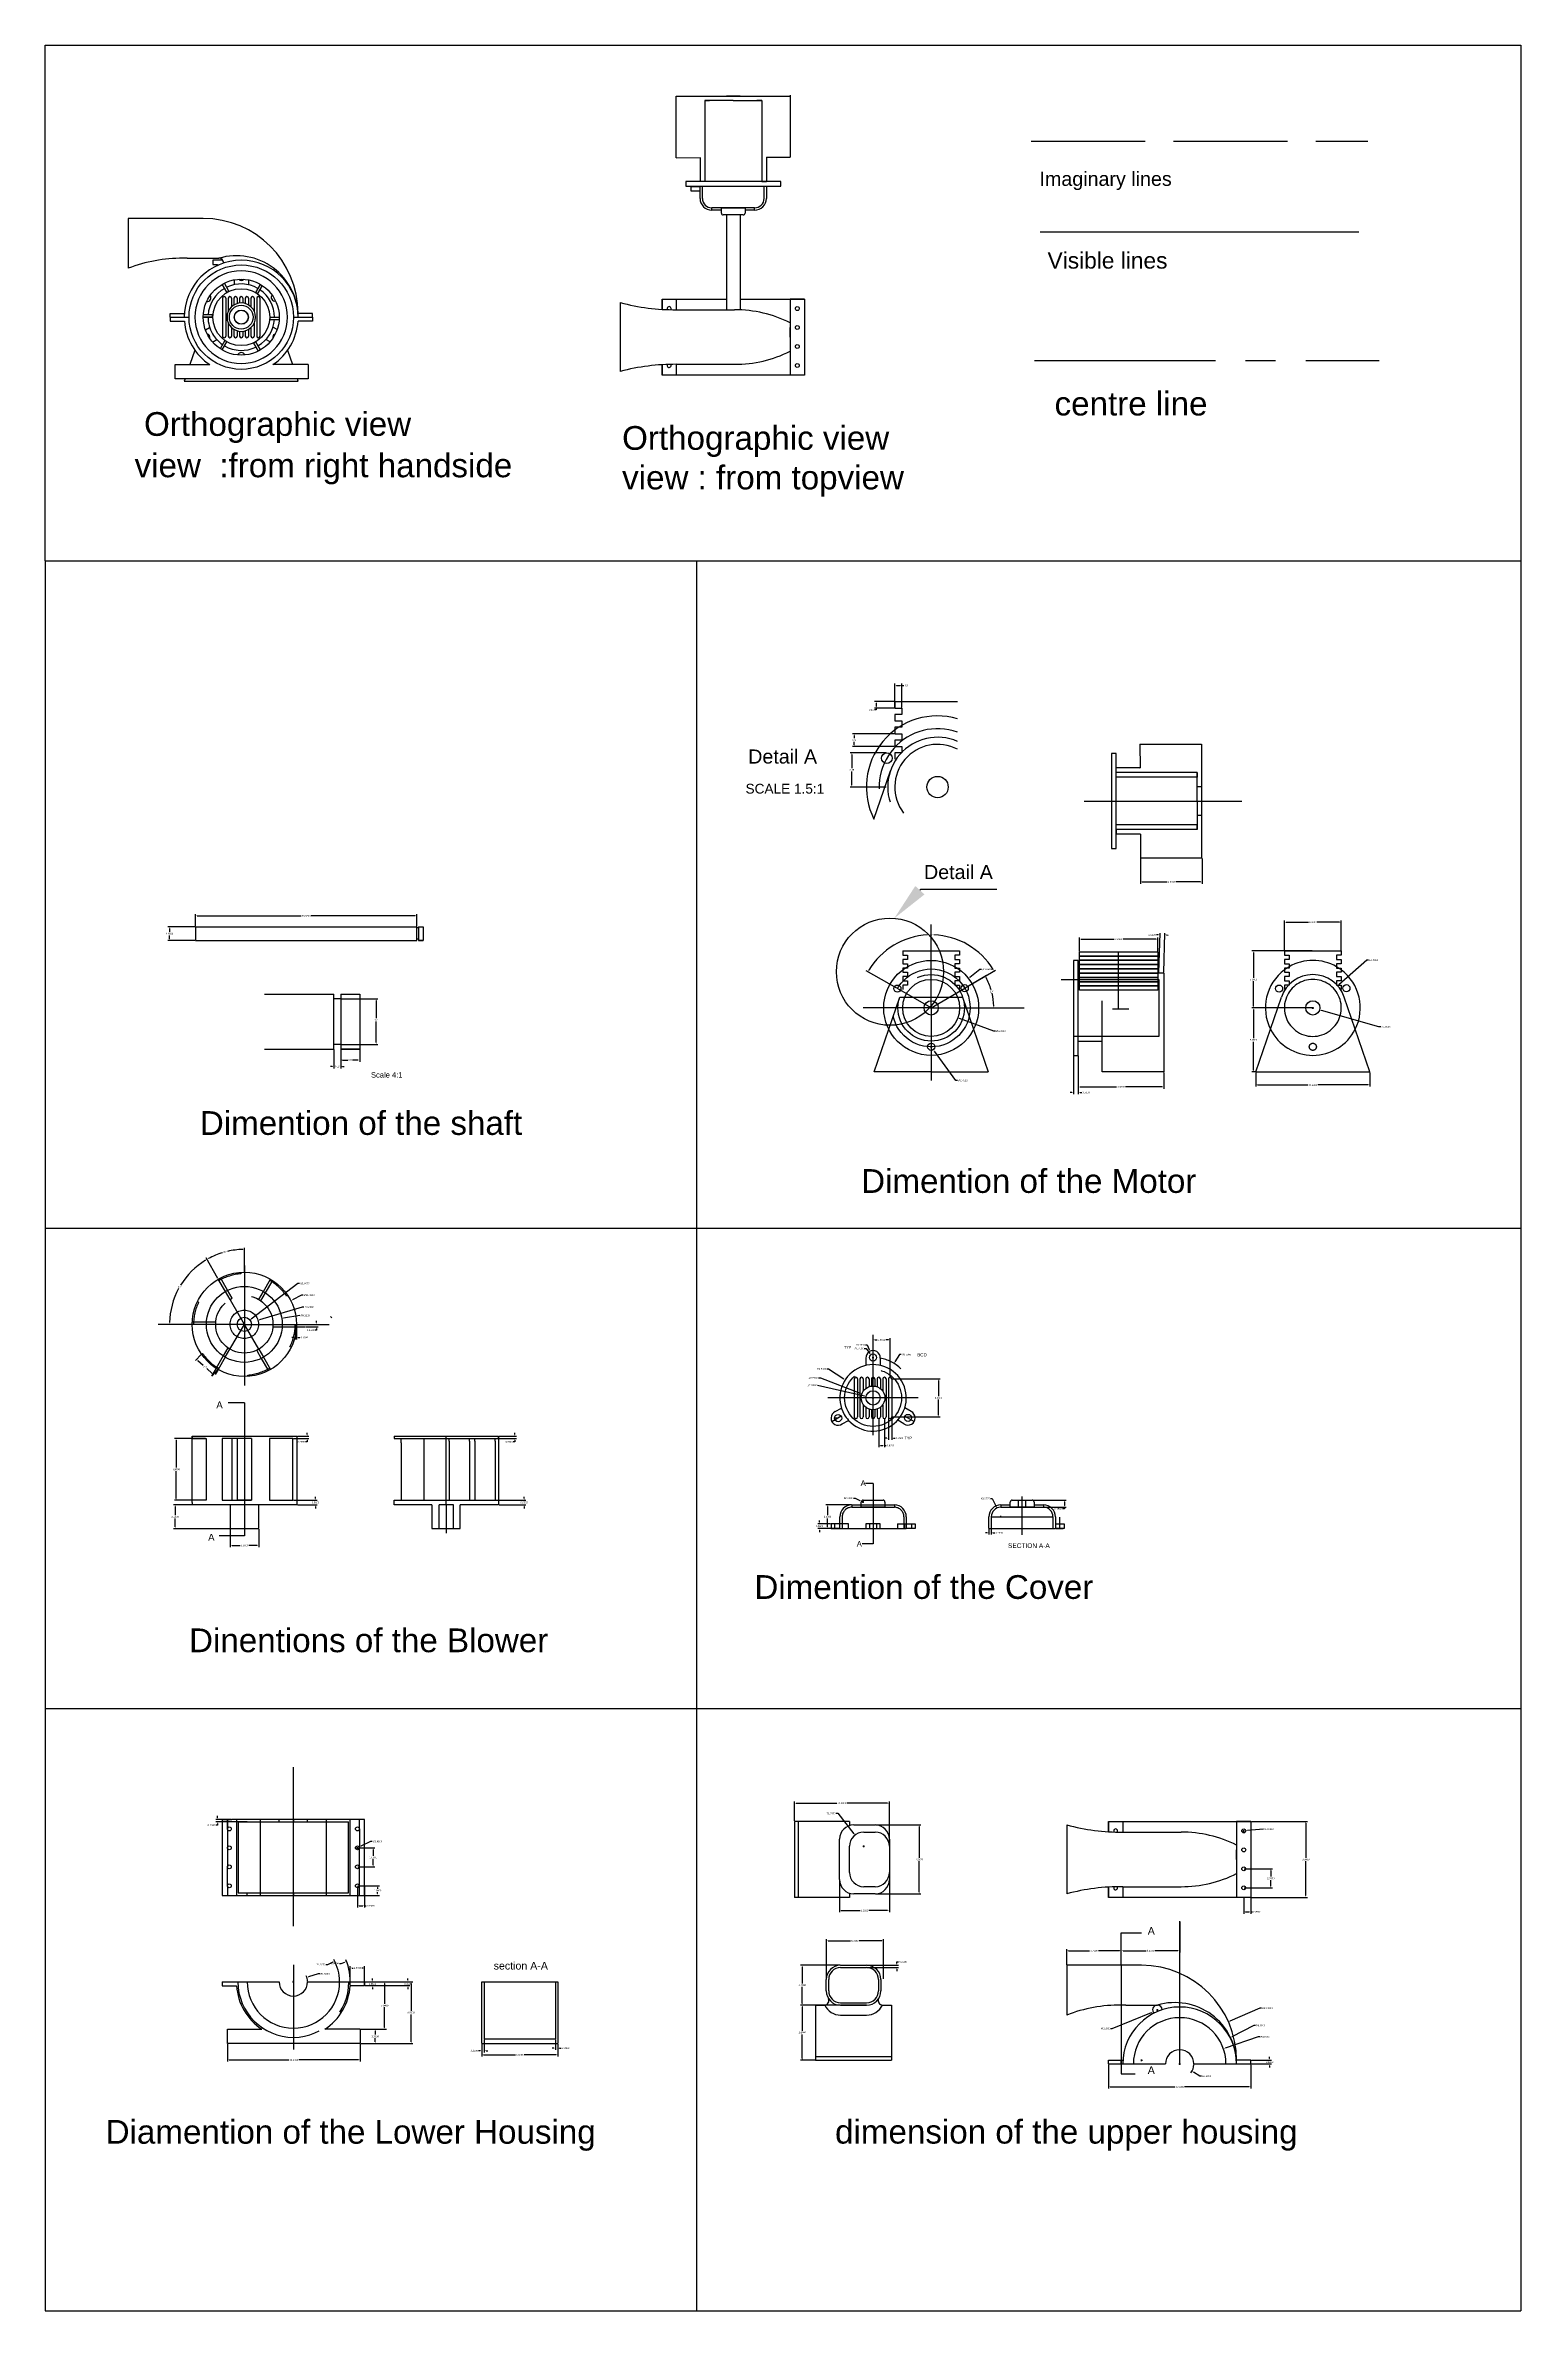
# Model space of a CAD drawing. Header units: millimetres. Extents: x 34830 to 39055, y 27793 to 28482.
# Drawn here: x 35214.3 to 35369.8, y 27793 to 28031.6 of the extents above; entities that cross this region are included whole.
import ezdxf
from ezdxf import colors
from ezdxf.entities.mleader import LeaderData, LeaderLine
from ezdxf.math import Vec2, Vec3

# ---------------------------------------------------------------- set-up
doc = ezdxf.new("R2010")
doc.units = ezdxf.units.MM
doc.linetypes.add('ACAD_ISO02W100', pattern=[15, 12, -3])
doc.linetypes.add('CENTER2', pattern=[28.575, 19.05, -3.175, 3.175, -3.175])
for name, color, linetype in [('blower', 7, 'Continuous'), ('lower housing', 7, 'Continuous'), ('shaft', 7, 'Continuous'), ('upper housing', 7, 'Continuous')]:
    doc.layers.add(name, color=color, linetype=linetype)
doc.layers.add('dotted', color=5, linetype='ACAD_ISO02W100', plot=False)
doc.layers.add('line', color=10, linetype='CENTER2', lineweight=25)
doc.styles.get("Standard").update_dxf_attribs({"font": 'arial.ttf'})
doc.dimstyles.get("Standard").update_dxf_attribs({"dimtxt": 0.18, "dimasz": 0.18, "dimexe": 0.18, "dimexo": 0.0625, "dimgap": 0.09, "dimtad": 0, "dimtih": 1, "dimtoh": 1, "dimdec": 4, "dimzin": 0, "dimdsep": 46, "dimtxsty": 'Standard', "dimcen": 0.09, "dimadec": 0, "dimazin": 0, "dimtfac": 1, "dimtdec": 4, "dimtofl": 0, "dimtmove": 0, "dimatfit": 3, "dimfxl": 1, "dimtolj": 1, "dimtzin": 0, "dimarcsym": 0})

# ---------------------------------------------------------------- blocks, each defined once
blk = doc.blocks.new('*D2')
at = {"layer": 'Defpoints', "color": 0, "transparency": 16777216}
for p in [(35341.32, 27844.52), (35341.32, 27836.52), (35347.1, 27836.52)]:
    blk.add_point(p, dxfattribs=at)
at = {"layer": 'upper housing', "color": 0, "lineweight": -2, "transparency": 16777216}
for p, q in [((35341.38, 27844.52), (35347.28, 27844.52)), ((35347.1, 27844.34), (35347.1, 27840.7)), ((35347.1, 27836.7), (35347.1, 27840.34)), ((35341.38, 27836.52), (35347.28, 27836.52))]:
    blk.add_line(p, q, dxfattribs=at)
at = {"layer": 'upper housing', "color": 0, "transparency": 16777216}
for points in [[(35347.07, 27844.34), (35347.13, 27844.34), (35347.1, 27844.52)], [(35347.07, 27836.7), (35347.13, 27836.7), (35347.1, 27836.52)]]:
    blk.add_solid(points, dxfattribs=at)
at = {"layer": 'upper housing', "color": 0, "transparency": 16777216, "insert": (35347.1, 27840.52), "char_height": 0.18, "attachment_point": 5}
blk.add_mtext('\\A1;8.0000', dxfattribs=at)
blk = doc.blocks.new('*D3')
at = {"layer": 'Defpoints', "color": 0, "transparency": 16777216}
for p in [(35340.37, 27843.5), (35340.77, 27843.54)]:
    blk.add_point(p, dxfattribs=at)
at = {"layer": 'upper housing', "color": 0, "lineweight": -2, "transparency": 16777216}
for p, q in [((35342.65, 27843.71), (35340.95, 27843.56)), ((35340.48, 27843.52), (35340.66, 27843.52)), ((35340.57, 27843.43), (35340.57, 27843.61))]:
    blk.add_line(p, q, dxfattribs=at)
at = {"layer": 'upper housing', "color": 0, "transparency": 16777216}
blk.add_solid([(35340.95, 27843.59), (35340.96, 27843.53), (35340.77, 27843.54)], dxfattribs=at)
at = {"layer": 'upper housing', "color": 0, "transparency": 16777216, "insert": (35343.21, 27843.71), "char_height": 0.18, "attachment_point": 5}
blk.add_mtext('\\A1;∅0.4100', dxfattribs=at)
blk = doc.blocks.new('*D4')
at = {"layer": 'Defpoints', "color": 0, "transparency": 16777216}
for p in [(35340.57, 27839.52), (35340.57, 27837.52), (35343.42, 27837.52)]:
    blk.add_point(p, dxfattribs=at)
at = {"layer": 'upper housing', "color": 0, "lineweight": -2, "transparency": 16777216}
for p, q in [((35340.63, 27839.52), (35343.6, 27839.52)), ((35343.42, 27839.34), (35343.42, 27838.7)), ((35340.63, 27837.52), (35343.6, 27837.52)), ((35343.42, 27837.7), (35343.42, 27838.34))]:
    blk.add_line(p, q, dxfattribs=at)
at = {"layer": 'upper housing', "color": 0, "transparency": 16777216}
for points in [[(35343.39, 27839.34), (35343.45, 27839.34), (35343.42, 27839.52)], [(35343.39, 27837.7), (35343.45, 27837.7), (35343.42, 27837.52)]]:
    blk.add_solid(points, dxfattribs=at)
at = {"layer": 'upper housing', "color": 0, "transparency": 16777216, "insert": (35343.42, 27838.52), "char_height": 0.18, "attachment_point": 5}
blk.add_mtext('\\A1;2.0000', dxfattribs=at)
blk = doc.blocks.new('*D5')
at = {"layer": 'Defpoints', "color": 0, "transparency": 16777216}
for p in [(35340.57, 27836.52), (35341.32, 27836.52), (35341.32, 27834.98)]:
    blk.add_point(p, dxfattribs=at)
at = {"layer": 'upper housing', "color": 0, "lineweight": -2, "transparency": 16777216}
for p, q in [((35340.57, 27836.46), (35340.57, 27834.8)), ((35340.75, 27834.98), (35341.14, 27834.98)), ((35341.32, 27836.46), (35341.32, 27834.8)), ((35341.32, 27834.98), (35341.5, 27834.98))]:
    blk.add_line(p, q, dxfattribs=at)
at = {"layer": 'upper housing', "color": 0, "transparency": 16777216}
for points in [[(35340.75, 27835.01), (35340.75, 27834.95), (35340.57, 27834.98)], [(35341.14, 27835.01), (35341.14, 27834.95), (35341.32, 27834.98)]]:
    blk.add_solid(points, dxfattribs=at)
at = {"layer": 'upper housing', "color": 0, "transparency": 16777216, "insert": (35341.96, 27834.98), "char_height": 0.18, "attachment_point": 5}
blk.add_mtext('\\A1;0.7500', dxfattribs=at)
blk = doc.blocks.new('*D6')
at = {"layer": 'Defpoints', "color": 0, "transparency": 16777216}
for p in [(35338.96, 27823.4), (35329.81, 27819.37)]:
    blk.add_point(p, dxfattribs=at)
at = {"layer": 'upper housing', "color": 0, "lineweight": -2, "transparency": 16777216}
for p, q in [((35342.26, 27824.85), (35339.12, 27823.47)), ((35342.44, 27824.85), (35342.26, 27824.85)), ((35329.72, 27819.37), (35329.9, 27819.37)), ((35329.81, 27819.28), (35329.81, 27819.46))]:
    blk.add_line(p, q, dxfattribs=at)
at = {"layer": 'upper housing', "color": 0, "transparency": 16777216}
blk.add_solid([(35339.11, 27823.5), (35339.14, 27823.44), (35338.96, 27823.4)], dxfattribs=at)
at = {"layer": 'upper housing', "color": 0, "transparency": 16777216, "insert": (35343.05, 27824.85), "char_height": 0.18, "attachment_point": 5}
blk.add_mtext('\\A1;R10.0000', dxfattribs=at)
blk = doc.blocks.new('*D7')
at = {"layer": 'Defpoints', "color": 0, "transparency": 16777216}
for p in [(35339.14, 27821.74), (35333.82, 27818.97)]:
    blk.add_point(p, dxfattribs=at)
at = {"layer": 'upper housing', "color": 0, "lineweight": -2, "transparency": 16777216}
for p, q in [((35341.64, 27823.04), (35339.3, 27821.83)), ((35341.82, 27823.04), (35341.64, 27823.04)), ((35333.73, 27818.97), (35333.91, 27818.97)), ((35333.82, 27818.88), (35333.82, 27819.06))]:
    blk.add_line(p, q, dxfattribs=at)
at = {"layer": 'upper housing', "color": 0, "transparency": 16777216}
blk.add_solid([(35339.29, 27821.85), (35339.31, 27821.8), (35339.14, 27821.74)], dxfattribs=at)
at = {"layer": 'upper housing', "color": 0, "transparency": 16777216, "insert": (35342.36, 27823.04), "char_height": 0.18, "attachment_point": 5}
blk.add_mtext('\\A1;R6.0000', dxfattribs=at)
blk = doc.blocks.new('*D8')
at = {"layer": 'Defpoints', "color": 0, "transparency": 16777216}
for p in [(35338.43, 27820.57), (35333.82, 27818.97)]:
    blk.add_point(p, dxfattribs=at)
at = {"layer": 'upper housing', "color": 0, "lineweight": -2, "transparency": 16777216}
for p, q in [((35342.08, 27821.83), (35338.6, 27820.62)), ((35342.26, 27821.83), (35342.08, 27821.83)), ((35333.73, 27818.97), (35333.91, 27818.97)), ((35333.82, 27818.88), (35333.82, 27819.06))]:
    blk.add_line(p, q, dxfattribs=at)
at = {"layer": 'upper housing', "color": 0, "transparency": 16777216}
blk.add_solid([(35338.59, 27820.65), (35338.61, 27820.6), (35338.43, 27820.57)], dxfattribs=at)
at = {"layer": 'upper housing', "color": 0, "transparency": 16777216, "insert": (35342.81, 27821.83), "char_height": 0.18, "attachment_point": 5}
blk.add_mtext('\\A1;R4.8750', dxfattribs=at)
blk = doc.blocks.new('*D9')
at = {"layer": 'Defpoints', "color": 0, "transparency": 16777216}
for p in [(35341.32, 27819.37), (35341.32, 27818.97), (35343.3, 27818.97)]:
    blk.add_point(p, dxfattribs=at)
at = {"layer": 'upper housing', "color": 0, "lineweight": -2, "transparency": 16777216}
for p, q in [((35341.38, 27819.37), (35343.48, 27819.37)), ((35341.38, 27818.97), (35343.48, 27818.97)), ((35343.3, 27819.55), (35343.3, 27819.73)), ((35343.3, 27818.79), (35343.3, 27818.61))]:
    blk.add_line(p, q, dxfattribs=at)
at = {"layer": 'upper housing', "color": 0, "transparency": 16777216}
for points in [[(35343.27, 27819.55), (35343.33, 27819.55), (35343.3, 27819.37)], [(35343.27, 27818.79), (35343.33, 27818.79), (35343.3, 27818.97)]]:
    blk.add_solid(points, dxfattribs=at)
at = {"layer": 'upper housing', "color": 0, "transparency": 16777216, "insert": (35343.3, 27819.17), "char_height": 0.18, "attachment_point": 5}
blk.add_mtext('\\A1;0.4000', dxfattribs=at)
blk = doc.blocks.new('*D10')
at = {"layer": 'Defpoints', "color": 0, "transparency": 16777216}
for p in [(35333.82, 27818.97), (35335.1, 27818.2)]:
    blk.add_point(p, dxfattribs=at)
at = {"layer": 'upper housing', "color": 0, "lineweight": -2, "transparency": 16777216}
for p, q in [((35333.73, 27818.97), (35333.91, 27818.97)), ((35333.82, 27818.88), (35333.82, 27819.06)), ((35335.94, 27817.69), (35335.26, 27818.1)), ((35336.12, 27817.69), (35335.94, 27817.69))]:
    blk.add_line(p, q, dxfattribs=at)
blk.add_arc((35333.82, 27818.97), 1.5, 322.0594, 357.6127, dxfattribs=at)
at = {"layer": 'upper housing', "color": 0, "transparency": 16777216}
blk.add_solid([(35335.27, 27818.13), (35335.24, 27818.08), (35335.1, 27818.2)], dxfattribs=at)
at = {"layer": 'upper housing', "color": 0, "transparency": 16777216, "insert": (35336.67, 27817.69), "char_height": 0.18, "attachment_point": 5}
blk.add_mtext('\\A1;R1.5000', dxfattribs=at)
blk = doc.blocks.new('*D11')
at = {"layer": 'Defpoints', "color": 0, "transparency": 16777216}
for p in [(35326.32, 27818.97), (35341.32, 27818.97), (35341.32, 27816.57)]:
    blk.add_point(p, dxfattribs=at)
at = {"layer": 'upper housing', "color": 0, "lineweight": -2, "transparency": 16777216}
for p, q in [((35326.32, 27818.91), (35326.32, 27816.39)), ((35341.32, 27818.91), (35341.32, 27816.39)), ((35326.5, 27816.57), (35333.3, 27816.57)), ((35341.14, 27816.57), (35334.34, 27816.57))]:
    blk.add_line(p, q, dxfattribs=at)
at = {"layer": 'upper housing', "color": 0, "transparency": 16777216}
for points in [[(35326.5, 27816.6), (35326.5, 27816.54), (35326.32, 27816.57)], [(35341.14, 27816.6), (35341.14, 27816.54), (35341.32, 27816.57)]]:
    blk.add_solid(points, dxfattribs=at)
at = {"layer": 'upper housing', "color": 0, "transparency": 16777216, "insert": (35333.82, 27816.57), "char_height": 0.18, "attachment_point": 5}
blk.add_mtext('\\A1;15.0000', dxfattribs=at)
blk = doc.blocks.new('*D12')
at = {"layer": 'Defpoints', "color": 0, "transparency": 16777216}
for p in [(35331.47, 27824.67), (35331.01, 27824.48)]:
    blk.add_point(p, dxfattribs=at)
at = {"layer": 'upper housing', "color": 0, "lineweight": -2, "transparency": 16777216}
for p, q in [((35331.38, 27824.67), (35331.56, 27824.67)), ((35331.47, 27824.58), (35331.47, 27824.76)), ((35326.54, 27822.71), (35326.72, 27822.71)), ((35326.72, 27822.71), (35330.84, 27824.41))]:
    blk.add_line(p, q, dxfattribs=at)
blk.add_arc((35331.47, 27824.67), 0.5, 97.162, 223.0261, dxfattribs=at)
at = {"layer": 'upper housing', "color": 0, "transparency": 16777216}
blk.add_solid([(35330.83, 27824.44), (35330.85, 27824.38), (35331.01, 27824.48)], dxfattribs=at)
at = {"layer": 'upper housing', "color": 0, "transparency": 16777216, "insert": (35325.99, 27822.71), "char_height": 0.18, "attachment_point": 5}
blk.add_mtext('\\A1;R0.5000', dxfattribs=at)
blk = doc.blocks.new('*D13')
at = {"layer": 'Defpoints', "color": 0, "transparency": 16777216}
for p in [(35302.6, 27831.95), (35296.59, 27827.87), (35302.6, 27827.87)]:
    blk.add_point(p, dxfattribs=at)
at = {"layer": 'upper housing', "color": 0, "lineweight": -2, "transparency": 16777216}
for p, q in [((35296.59, 27827.93), (35296.59, 27832.13)), ((35296.77, 27831.95), (35299.13, 27831.95)), ((35302.42, 27831.95), (35300.06, 27831.95)), ((35302.6, 27827.93), (35302.6, 27832.13))]:
    blk.add_line(p, q, dxfattribs=at)
at = {"layer": 'upper housing', "color": 0, "transparency": 16777216}
for points in [[(35296.77, 27831.98), (35296.77, 27831.92), (35296.59, 27831.95)], [(35302.42, 27831.98), (35302.42, 27831.92), (35302.6, 27831.95)]]:
    blk.add_solid(points, dxfattribs=at)
at = {"layer": 'upper housing', "color": 0, "transparency": 16777216, "insert": (35299.59, 27831.95), "char_height": 0.18, "attachment_point": 5}
blk.add_mtext('\\A1;6.0192', dxfattribs=at)
blk = doc.blocks.new('*D14')
at = {"layer": 'Defpoints', "color": 0, "transparency": 16777216}
for p in [(35300.84, 27829.37), (35300.84, 27829.12), (35304.02, 27829.37)]:
    blk.add_point(p, dxfattribs=at)
at = {"layer": 'upper housing', "color": 0, "lineweight": -2, "transparency": 16777216}
for p, q in [((35304.02, 27829.55), (35304.02, 27829.73)), ((35304.02, 27829.73), (35304.2, 27829.73)), ((35300.9, 27829.37), (35304.2, 27829.37)), ((35300.9, 27829.12), (35304.2, 27829.12)), ((35304.02, 27828.94), (35304.02, 27828.76))]:
    blk.add_line(p, q, dxfattribs=at)
at = {"layer": 'upper housing', "color": 0, "transparency": 16777216}
for points in [[(35303.99, 27829.55), (35304.05, 27829.55), (35304.02, 27829.37)], [(35303.99, 27828.94), (35304.05, 27828.94), (35304.02, 27829.12)]]:
    blk.add_solid(points, dxfattribs=at)
at = {"layer": 'upper housing', "color": 0, "transparency": 16777216, "insert": (35304.67, 27829.73), "char_height": 0.18, "attachment_point": 5}
blk.add_mtext('\\A1;0.2500', dxfattribs=at)
blk = doc.blocks.new('*D15')
at = {"layer": 'Defpoints', "color": 0, "transparency": 16777216}
for p in [(35294.06, 27829.37), (35298.09, 27829.37), (35298.09, 27825.17)]:
    blk.add_point(p, dxfattribs=at)
at = {"layer": 'upper housing', "color": 0, "lineweight": -2, "transparency": 16777216}
for p, q in [((35298.02, 27829.37), (35293.88, 27829.37)), ((35294.06, 27829.19), (35294.06, 27827.45)), ((35294.06, 27825.35), (35294.06, 27827.09)), ((35298.02, 27825.17), (35293.88, 27825.17))]:
    blk.add_line(p, q, dxfattribs=at)
at = {"layer": 'upper housing', "color": 0, "transparency": 16777216}
for points in [[(35294.03, 27829.19), (35294.09, 27829.19), (35294.06, 27829.37)], [(35294.03, 27825.35), (35294.09, 27825.35), (35294.06, 27825.17)]]:
    blk.add_solid(points, dxfattribs=at)
at = {"layer": 'upper housing', "color": 0, "transparency": 16777216, "insert": (35294.06, 27827.27), "char_height": 0.18, "attachment_point": 5}
blk.add_mtext('\\A1;4.2000', dxfattribs=at)
blk = doc.blocks.new('*D16')
at = {"layer": 'Defpoints', "color": 0, "transparency": 16777216}
for p in [(35298.09, 27825.17), (35294.06, 27819.37), (35295.46, 27819.37)]:
    blk.add_point(p, dxfattribs=at)
at = {"layer": 'upper housing', "color": 0, "lineweight": -2, "transparency": 16777216}
for p, q in [((35298.02, 27825.17), (35293.88, 27825.17)), ((35294.06, 27824.99), (35294.06, 27822.45)), ((35294.06, 27819.55), (35294.06, 27822.09)), ((35295.4, 27819.37), (35293.88, 27819.37))]:
    blk.add_line(p, q, dxfattribs=at)
at = {"layer": 'upper housing', "color": 0, "transparency": 16777216}
for points in [[(35294.03, 27824.99), (35294.09, 27824.99), (35294.06, 27825.17)], [(35294.03, 27819.55), (35294.09, 27819.55), (35294.06, 27819.37)]]:
    blk.add_solid(points, dxfattribs=at)
at = {"layer": 'upper housing', "color": 0, "transparency": 16777216, "insert": (35294.06, 27822.27), "char_height": 0.18, "attachment_point": 5}
blk.add_mtext('\\A1;5.8000', dxfattribs=at)
blk = doc.blocks.new('*D17')
at = {"layer": 'Defpoints', "color": 0, "transparency": 16777216}
for p in [(35301.73, 27844.15), (35301.73, 27836.9), (35306.37, 27836.9)]:
    blk.add_point(p, dxfattribs=at)
at = {"layer": 'upper housing', "color": 0, "lineweight": -2, "transparency": 16777216}
for p, q in [((35301.79, 27844.15), (35306.55, 27844.15)), ((35306.37, 27843.97), (35306.37, 27840.7)), ((35306.37, 27837.08), (35306.37, 27840.34)), ((35301.79, 27836.9), (35306.55, 27836.9))]:
    blk.add_line(p, q, dxfattribs=at)
at = {"layer": 'upper housing', "color": 0, "transparency": 16777216}
for points in [[(35306.34, 27843.97), (35306.4, 27843.97), (35306.37, 27844.15)], [(35306.34, 27837.08), (35306.4, 27837.08), (35306.37, 27836.9)]]:
    blk.add_solid(points, dxfattribs=at)
at = {"layer": 'upper housing', "color": 0, "transparency": 16777216, "insert": (35306.37, 27840.52), "char_height": 0.18, "attachment_point": 5}
blk.add_mtext('\\A1;7.2500', dxfattribs=at)
blk = doc.blocks.new('*D18')
at = {"layer": 'Defpoints', "color": 0, "transparency": 16777216}
for p in [(35303.23, 27839.15), (35297.98, 27838.4), (35303.23, 27835.14)]:
    blk.add_point(p, dxfattribs=at)
at = {"layer": 'upper housing', "color": 0, "lineweight": -2, "transparency": 16777216}
for p, q in [((35303.23, 27839.08), (35303.23, 27834.96)), ((35297.98, 27838.33), (35297.98, 27834.96)), ((35298.16, 27835.14), (35300.14, 27835.14)), ((35303.05, 27835.14), (35301.07, 27835.14))]:
    blk.add_line(p, q, dxfattribs=at)
at = {"layer": 'upper housing', "color": 0, "transparency": 16777216}
for points in [[(35298.16, 27835.17), (35298.16, 27835.11), (35297.98, 27835.14)], [(35303.05, 27835.17), (35303.05, 27835.11), (35303.23, 27835.14)]]:
    blk.add_solid(points, dxfattribs=at)
at = {"layer": 'upper housing', "color": 0, "transparency": 16777216, "insert": (35300.61, 27835.14), "char_height": 0.18, "attachment_point": 5}
blk.add_mtext('\\A1;5.2500', dxfattribs=at)
blk = doc.blocks.new('*D19')
at = {"layer": 'Defpoints', "color": 0, "transparency": 16777216}
for p in [(35293.23, 27846.44), (35293.23, 27844.52), (35303.23, 27841.9)]:
    blk.add_point(p, dxfattribs=at)
at = {"layer": 'upper housing', "color": 0, "lineweight": -2, "transparency": 16777216}
for p, q in [((35293.23, 27844.58), (35293.23, 27846.62)), ((35293.41, 27846.44), (35297.71, 27846.44)), ((35303.05, 27846.44), (35298.76, 27846.44)), ((35303.23, 27841.96), (35303.23, 27846.62))]:
    blk.add_line(p, q, dxfattribs=at)
at = {"layer": 'upper housing', "color": 0, "transparency": 16777216}
for points in [[(35293.41, 27846.47), (35293.41, 27846.41), (35293.23, 27846.44)], [(35303.05, 27846.47), (35303.05, 27846.41), (35303.23, 27846.44)]]:
    blk.add_solid(points, dxfattribs=at)
at = {"layer": 'upper housing', "color": 0, "transparency": 16777216, "insert": (35298.23, 27846.44), "char_height": 0.18, "attachment_point": 5}
blk.add_mtext('\\A1;10.0000', dxfattribs=at)
blk = doc.blocks.new('*D20')
at = {"layer": 'Defpoints', "color": 0, "transparency": 16777216}
for p in [(35299.6, 27843.07), (35300.53, 27841.9)]:
    blk.add_point(p, dxfattribs=at)
at = {"layer": 'upper housing', "color": 0, "lineweight": -2, "transparency": 16777216}
for p, q in [((35297.62, 27845.37), (35297.8, 27845.37)), ((35297.8, 27845.37), (35299.49, 27843.22)), ((35300.44, 27841.9), (35300.62, 27841.9)), ((35300.53, 27841.81), (35300.53, 27841.99))]:
    blk.add_line(p, q, dxfattribs=at)
at = {"layer": 'upper housing', "color": 0, "transparency": 16777216}
blk.add_solid([(35299.52, 27843.23), (35299.47, 27843.2), (35299.6, 27843.07)], dxfattribs=at)
at = {"layer": 'upper housing', "color": 0, "transparency": 16777216, "insert": (35297.07, 27845.37), "char_height": 0.18, "attachment_point": 5}
blk.add_mtext('\\A1;R1.5000', dxfattribs=at)
blk = doc.blocks.new('*D21')
at = {"layer": 'Defpoints', "color": 0, "transparency": 16777216}
for p in [(35327.67, 27830.9), (35321.92, 27829.37), (35327.67, 27829.37)]:
    blk.add_point(p, dxfattribs=at)
at = {"layer": 'upper housing', "color": 0, "lineweight": -2, "transparency": 16777216}
for p, q in [((35321.92, 27829.43), (35321.92, 27831.08)), ((35322.1, 27830.9), (35324.33, 27830.9)), ((35327.49, 27830.9), (35325.26, 27830.9)), ((35327.67, 27829.43), (35327.67, 27831.08))]:
    blk.add_line(p, q, dxfattribs=at)
at = {"layer": 'upper housing', "color": 0, "transparency": 16777216}
for points in [[(35322.1, 27830.93), (35322.1, 27830.87), (35321.92, 27830.9)], [(35327.49, 27830.93), (35327.49, 27830.87), (35327.67, 27830.9)]]:
    blk.add_solid(points, dxfattribs=at)
at = {"layer": 'upper housing', "color": 0, "transparency": 16777216, "insert": (35324.79, 27830.9), "char_height": 0.18, "attachment_point": 5}
blk.add_mtext('\\A1;5.7500', dxfattribs=at)
blk = doc.blocks.new('*D22')
at = {"layer": 'Defpoints', "color": 0, "transparency": 16777216}
for p in [(35333.82, 27834), (35333.82, 27830.9), (35327.67, 27829.37)]:
    blk.add_point(p, dxfattribs=at)
at = {"layer": 'upper housing', "color": 0, "lineweight": -2, "transparency": 16777216}
for p, q in [((35333.82, 27833.93), (35333.82, 27830.72)), ((35327.67, 27829.43), (35327.67, 27831.08)), ((35327.85, 27830.9), (35330.28, 27830.9)), ((35333.64, 27830.9), (35331.21, 27830.9))]:
    blk.add_line(p, q, dxfattribs=at)
at = {"layer": 'upper housing', "color": 0, "transparency": 16777216}
for points in [[(35327.85, 27830.93), (35327.85, 27830.87), (35327.67, 27830.9)], [(35333.64, 27830.93), (35333.64, 27830.87), (35333.82, 27830.9)]]:
    blk.add_solid(points, dxfattribs=at)
at = {"layer": 'upper housing', "color": 0, "transparency": 16777216, "insert": (35330.74, 27830.9), "char_height": 0.18, "attachment_point": 5}
blk.add_mtext('\\A1;6.1500', dxfattribs=at)
blk = doc.blocks.new('*U23')
at = {"layer": 'line', "color": 0, "linetype": 'CENTER2', "transparency": 16777216}
blk.add_line((0, -7.25), (0, 7.25), dxfattribs=at)
blk = doc.blocks.new('*D24')
at = {"color": 0, "lineweight": -2, "transparency": 16777216}
for p, q in [((35246.43, 27827.28), (35246.43, 27829.26)), ((35246.61, 27829.08), (35246.73, 27829.08)), ((35247.75, 27829.08), (35247.64, 27829.08)), ((35247.93, 27827.28), (35247.93, 27829.26))]:
    blk.add_line(p, q, dxfattribs=at)
at = {"color": 0, "transparency": 16777216}
for points in [[(35246.61, 27829.11), (35246.61, 27829.05), (35246.43, 27829.08)], [(35247.75, 27829.11), (35247.75, 27829.05), (35247.93, 27829.08)]]:
    blk.add_solid(points, dxfattribs=at)
at = {"layer": 'Defpoints', "color": 0, "transparency": 16777216}
for p in [(35246.43, 27827.22), (35247.93, 27829.08), (35247.93, 27827.22)]:
    blk.add_point(p, dxfattribs=at)
at = {"color": 0, "transparency": 16777216, "insert": (35247.18, 27829.08), "char_height": 0.18, "attachment_point": 5}
blk.add_mtext('\\A1;1.5000', dxfattribs=at)
blk = doc.blocks.new('*D25')
at = {"layer": 'Defpoints', "color": 0, "lineweight": -2, "transparency": 16777216}
for p, q in [((35240.34, 27827.63), (35240.52, 27827.63)), ((35240.43, 27827.54), (35240.43, 27827.72)), ((35243.03, 27828.46), (35242.03, 27828.14)), ((35243.21, 27828.46), (35243.03, 27828.46))]:
    blk.add_line(p, q, dxfattribs=at)
blk.add_arc((35240.43, 27827.63), 1.5, 2.3873, 24.6138, dxfattribs=at)
at = {"layer": 'Defpoints', "color": 0, "transparency": 16777216}
for p in [(35240.43, 27827.63), (35241.86, 27828.08)]:
    blk.add_point(p, dxfattribs=at)
blk.add_solid([(35242.02, 27828.17), (35242.04, 27828.11), (35241.86, 27828.08)], dxfattribs=at)
at = {"layer": 'Defpoints', "color": 0, "transparency": 16777216, "insert": (35243.76, 27828.46), "char_height": 0.18, "attachment_point": 5}
blk.add_mtext('\\A1;R1.5000', dxfattribs=at)
blk = doc.blocks.new('*D26')
at = {"layer": 'Defpoints', "color": 0, "transparency": 16777216}
for p in [(35244.79, 27829.8), (35240.43, 27827.63)]:
    blk.add_point(p, dxfattribs=at)
at = {"layer": 'lower housing', "color": 0, "lineweight": -2, "transparency": 16777216}
for p, q in [((35243.88, 27829.44), (35244.06, 27829.44)), ((35244.06, 27829.44), (35244.63, 27829.72))]:
    blk.add_line(p, q, dxfattribs=at)
blk.add_arc((35240.43, 27827.63), 4.87, 0.7346, 28.6115, dxfattribs=at)
at = {"layer": 'lower housing', "color": 0, "transparency": 16777216}
blk.add_solid([(35244.62, 27829.75), (35244.65, 27829.69), (35244.79, 27829.8)], dxfattribs=at)
at = {"layer": 'lower housing', "color": 0, "transparency": 16777216, "insert": (35243.33, 27829.44), "char_height": 0.18, "attachment_point": 5}
blk.add_mtext('\\A1;R4.8750', dxfattribs=at)
blk = doc.blocks.new('*D27')
at = {"layer": 'Defpoints', "color": 0, "transparency": 16777216}
for p in [(35246.04, 27829.77), (35240.43, 27827.63)]:
    blk.add_point(p, dxfattribs=at)
at = {"layer": 'lower housing', "color": 0, "lineweight": -2, "transparency": 16777216}
for p, q in [((35245.28, 27829.55), (35245.46, 27829.55)), ((35245.46, 27829.55), (35245.87, 27829.7))]:
    blk.add_line(p, q, dxfattribs=at)
blk.add_arc((35240.43, 27827.63), 6, 356.6786, 22.6244, dxfattribs=at)
at = {"layer": 'lower housing', "color": 0, "transparency": 16777216}
blk.add_solid([(35245.86, 27829.73), (35245.88, 27829.67), (35246.04, 27829.77)], dxfattribs=at)
at = {"layer": 'lower housing', "color": 0, "transparency": 16777216, "insert": (35244.73, 27829.55), "char_height": 0.18, "attachment_point": 5}
blk.add_mtext('\\A1;R6.0000', dxfattribs=at)
blk = doc.blocks.new('*D28')
at = {"layer": 'Defpoints', "color": 0, "transparency": 16777216}
for p in [(35233.48, 27821.13), (35247.48, 27821.13), (35233.48, 27819.41)]:
    blk.add_point(p, dxfattribs=at)
at = {"layer": 'lower housing', "color": 0, "lineweight": -2, "transparency": 16777216}
for p, q in [((35233.48, 27821.06), (35233.48, 27819.23)), ((35247.48, 27821.06), (35247.48, 27819.23)), ((35233.66, 27819.41), (35239.96, 27819.41)), ((35247.3, 27819.41), (35241.01, 27819.41))]:
    blk.add_line(p, q, dxfattribs=at)
at = {"layer": 'lower housing', "color": 0, "transparency": 16777216}
for points in [[(35233.66, 27819.44), (35233.66, 27819.38), (35233.48, 27819.41)], [(35247.3, 27819.44), (35247.3, 27819.38), (35247.48, 27819.41)]]:
    blk.add_solid(points, dxfattribs=at)
at = {"layer": 'lower housing', "color": 0, "transparency": 16777216, "insert": (35240.48, 27819.41), "char_height": 0.18, "attachment_point": 5}
blk.add_mtext('\\A1;14.0000', dxfattribs=at)
blk = doc.blocks.new('*D29')
at = {"layer": 'Defpoints', "color": 0, "transparency": 16777216}
for p in [(35247.48, 27822.63), (35247.48, 27821.13), (35249.04, 27821.13)]:
    blk.add_point(p, dxfattribs=at)
at = {"layer": 'lower housing', "color": 0, "lineweight": -2, "transparency": 16777216}
for p, q in [((35247.54, 27822.63), (35249.22, 27822.63)), ((35249.04, 27822.45), (35249.04, 27822.06)), ((35247.54, 27821.13), (35249.22, 27821.13)), ((35249.04, 27821.31), (35249.04, 27821.69))]:
    blk.add_line(p, q, dxfattribs=at)
at = {"layer": 'lower housing', "color": 0, "transparency": 16777216}
for points in [[(35249.01, 27822.45), (35249.07, 27822.45), (35249.04, 27822.63)], [(35249.01, 27821.31), (35249.07, 27821.31), (35249.04, 27821.13)]]:
    blk.add_solid(points, dxfattribs=at)
at = {"layer": 'lower housing', "color": 0, "transparency": 16777216, "insert": (35249.04, 27821.88), "char_height": 0.18, "attachment_point": 5}
blk.add_mtext('\\A1;1.5000', dxfattribs=at)
blk = doc.blocks.new('*D30')
at = {"layer": 'Defpoints', "color": 0, "transparency": 16777216}
for p in [(35247.93, 27827.63), (35247.48, 27822.63), (35250.05, 27822.63)]:
    blk.add_point(p, dxfattribs=at)
at = {"layer": 'lower housing', "color": 0, "lineweight": -2, "transparency": 16777216}
for p, q in [((35247.99, 27827.63), (35250.23, 27827.63)), ((35250.05, 27827.45), (35250.05, 27825.31)), ((35250.05, 27822.81), (35250.05, 27824.94)), ((35247.54, 27822.63), (35250.23, 27822.63))]:
    blk.add_line(p, q, dxfattribs=at)
at = {"layer": 'lower housing', "color": 0, "transparency": 16777216}
for points in [[(35250.02, 27827.45), (35250.08, 27827.45), (35250.05, 27827.63)], [(35250.02, 27822.81), (35250.08, 27822.81), (35250.05, 27822.63)]]:
    blk.add_solid(points, dxfattribs=at)
at = {"layer": 'lower housing', "color": 0, "transparency": 16777216, "insert": (35250.05, 27825.13), "char_height": 0.18, "attachment_point": 5}
blk.add_mtext('\\A1;5.0000', dxfattribs=at)
blk = doc.blocks.new('*D31')
at = {"layer": 'Defpoints', "color": 0, "transparency": 16777216}
for p in [(35247.15, 27827.63), (35252.84, 27827.63), (35247.48, 27821.13)]:
    blk.add_point(p, dxfattribs=at)
at = {"layer": 'lower housing', "color": 0, "lineweight": -2, "transparency": 16777216}
for p, q in [((35247.22, 27827.63), (35253.02, 27827.63)), ((35252.84, 27827.45), (35252.84, 27824.56)), ((35252.84, 27821.31), (35252.84, 27824.19)), ((35247.54, 27821.13), (35253.02, 27821.13))]:
    blk.add_line(p, q, dxfattribs=at)
at = {"layer": 'lower housing', "color": 0, "transparency": 16777216}
for points in [[(35252.81, 27827.45), (35252.87, 27827.45), (35252.84, 27827.63)], [(35252.81, 27821.31), (35252.87, 27821.31), (35252.84, 27821.13)]]:
    blk.add_solid(points, dxfattribs=at)
at = {"layer": 'lower housing', "color": 0, "transparency": 16777216, "insert": (35252.84, 27824.38), "char_height": 0.18, "attachment_point": 5}
blk.add_mtext('\\A1;6.5000', dxfattribs=at)
blk = doc.blocks.new('*D32')
at = {"layer": 'Defpoints', "color": 0, "transparency": 16777216}
for p in [(35247.15, 27827.63), (35247.93, 27827.22), (35252.51, 27827.22)]:
    blk.add_point(p, dxfattribs=at)
at = {"layer": 'lower housing', "color": 0, "lineweight": -2, "transparency": 16777216}
for p, q in [((35247.22, 27827.63), (35252.69, 27827.63)), ((35247.99, 27827.22), (35252.69, 27827.22)), ((35252.51, 27827.81), (35252.51, 27827.99)), ((35252.51, 27827.04), (35252.51, 27826.86))]:
    blk.add_line(p, q, dxfattribs=at)
at = {"layer": 'lower housing', "color": 0, "transparency": 16777216}
for points in [[(35252.48, 27827.81), (35252.54, 27827.81), (35252.51, 27827.63)], [(35252.48, 27827.04), (35252.54, 27827.04), (35252.51, 27827.22)]]:
    blk.add_solid(points, dxfattribs=at)
at = {"layer": 'lower housing', "color": 0, "transparency": 16777216, "insert": (35252.51, 27827.42), "char_height": 0.18, "attachment_point": 5}
blk.add_mtext('\\A1;0.4100', dxfattribs=at)
blk = doc.blocks.new('*D33')
at = {"layer": 'Defpoints', "color": 0, "lineweight": -2, "transparency": 16777216}
for p, q in [((35247.99, 27827.63), (35248.95, 27827.63)), ((35247.99, 27827.22), (35248.95, 27827.22)), ((35248.77, 27827.81), (35248.77, 27827.99)), ((35248.77, 27827.04), (35248.77, 27826.86))]:
    blk.add_line(p, q, dxfattribs=at)
at = {"layer": 'Defpoints', "color": 0, "transparency": 16777216}
for p in [(35247.93, 27827.63), (35247.93, 27827.22), (35248.77, 27827.63)]:
    blk.add_point(p, dxfattribs=at)
for points in [[(35248.74, 27827.81), (35248.8, 27827.81), (35248.77, 27827.63)], [(35248.74, 27827.04), (35248.8, 27827.04), (35248.77, 27827.22)]]:
    blk.add_solid(points, dxfattribs=at)
at = {"layer": 'Defpoints', "color": 0, "transparency": 16777216, "insert": (35248.77, 27827.42), "char_height": 0.18, "attachment_point": 5}
blk.add_mtext('\\A1;0.4100', dxfattribs=at)
blk = doc.blocks.new('*D34')
at = {"layer": 'Defpoints', "color": 0, "transparency": 16777216}
for p in [(35260.3, 27821.13), (35260.3, 27820.37), (35260.55, 27821.63)]:
    blk.add_point(p, dxfattribs=at)
at = {"layer": 'lower housing', "color": 0, "lineweight": -2, "transparency": 16777216}
for p, q in [((35260.12, 27820.37), (35259.94, 27820.37)), ((35260.3, 27821.06), (35260.3, 27820.19)), ((35260.55, 27821.56), (35260.55, 27820.19)), ((35260.73, 27820.37), (35260.91, 27820.37))]:
    blk.add_line(p, q, dxfattribs=at)
at = {"layer": 'lower housing', "color": 0, "transparency": 16777216}
for points in [[(35260.12, 27820.4), (35260.12, 27820.34), (35260.3, 27820.37)], [(35260.73, 27820.4), (35260.73, 27820.34), (35260.55, 27820.37)]]:
    blk.add_solid(points, dxfattribs=at)
at = {"layer": 'lower housing', "color": 0, "transparency": 16777216, "insert": (35259.47, 27820.37), "char_height": 0.18, "attachment_point": 5}
blk.add_mtext('\\A1;0.2500', dxfattribs=at)
blk = doc.blocks.new('*D35')
at = {"layer": 'Defpoints', "color": 0, "transparency": 16777216}
for p in [(35260.3, 27821.13), (35268.3, 27821.13), (35268.3, 27819.93)]:
    blk.add_point(p, dxfattribs=at)
at = {"layer": 'lower housing', "color": 0, "lineweight": -2, "transparency": 16777216}
for p, q in [((35260.3, 27821.06), (35260.3, 27819.75)), ((35260.48, 27819.93), (35263.83, 27819.93)), ((35268.12, 27819.93), (35264.76, 27819.93)), ((35268.3, 27821.06), (35268.3, 27819.75))]:
    blk.add_line(p, q, dxfattribs=at)
at = {"layer": 'lower housing', "color": 0, "transparency": 16777216}
for points in [[(35260.48, 27819.96), (35260.48, 27819.9), (35260.3, 27819.93)], [(35268.12, 27819.96), (35268.12, 27819.9), (35268.3, 27819.93)]]:
    blk.add_solid(points, dxfattribs=at)
at = {"layer": 'lower housing', "color": 0, "transparency": 16777216, "insert": (35264.3, 27819.93), "char_height": 0.18, "attachment_point": 5}
blk.add_mtext('\\A1;8.0000', dxfattribs=at)
blk = doc.blocks.new('*D36')
at = {"layer": 'Defpoints', "color": 0, "transparency": 16777216}
for p in [(35268.05, 27821.63), (35268.3, 27821.13), (35268.3, 27820.65)]:
    blk.add_point(p, dxfattribs=at)
at = {"layer": 'lower housing', "color": 0, "lineweight": -2, "transparency": 16777216}
for p, q in [((35267.87, 27820.65), (35267.69, 27820.65)), ((35268.05, 27821.56), (35268.05, 27820.47)), ((35268.3, 27821.06), (35268.3, 27820.47)), ((35268.48, 27820.65), (35268.66, 27820.65))]:
    blk.add_line(p, q, dxfattribs=at)
at = {"layer": 'lower housing', "color": 0, "transparency": 16777216}
for points in [[(35267.87, 27820.68), (35267.87, 27820.62), (35268.05, 27820.65)], [(35268.48, 27820.68), (35268.48, 27820.62), (35268.3, 27820.65)]]:
    blk.add_solid(points, dxfattribs=at)
at = {"layer": 'lower housing', "color": 0, "transparency": 16777216, "insert": (35269.12, 27820.65), "char_height": 0.18, "attachment_point": 5}
blk.add_mtext('\\A1;0.2500', dxfattribs=at)
blk = doc.blocks.new('*D37')
at = {"layer": 'Defpoints', "color": 0, "lineweight": -2, "transparency": 16777216}
for p, q in [((35247.09, 27841.73), (35247.27, 27841.73)), ((35247.18, 27841.64), (35247.18, 27841.82)), ((35248.57, 27842.41), (35247.53, 27841.9)), ((35248.75, 27842.41), (35248.57, 27842.41))]:
    blk.add_line(p, q, dxfattribs=at)
at = {"layer": 'Defpoints', "color": 0, "transparency": 16777216}
for p in [(35247, 27841.64), (35247.37, 27841.82)]:
    blk.add_point(p, dxfattribs=at)
blk.add_solid([(35247.51, 27841.93), (35247.54, 27841.87), (35247.37, 27841.82)], dxfattribs=at)
at = {"layer": 'Defpoints', "color": 0, "transparency": 16777216, "insert": (35249.31, 27842.41), "char_height": 0.18, "attachment_point": 5}
blk.add_mtext('\\A1;∅0.4100', dxfattribs=at)
blk = doc.blocks.new('*D38')
at = {"layer": 'Defpoints', "color": 0, "lineweight": -2, "transparency": 16777216}
for p, q in [((35247.24, 27841.73), (35249.03, 27841.73)), ((35248.85, 27841.55), (35248.85, 27840.91)), ((35247.24, 27839.73), (35249.03, 27839.73)), ((35248.85, 27839.91), (35248.85, 27840.55))]:
    blk.add_line(p, q, dxfattribs=at)
at = {"layer": 'Defpoints', "color": 0, "transparency": 16777216}
for p in [(35247.18, 27841.73), (35247.18, 27839.73), (35248.85, 27839.73)]:
    blk.add_point(p, dxfattribs=at)
for points in [[(35248.82, 27841.55), (35248.88, 27841.55), (35248.85, 27841.73)], [(35248.82, 27839.91), (35248.88, 27839.91), (35248.85, 27839.73)]]:
    blk.add_solid(points, dxfattribs=at)
at = {"layer": 'Defpoints', "color": 0, "transparency": 16777216, "insert": (35248.85, 27840.73), "char_height": 0.18, "attachment_point": 5}
blk.add_mtext('\\A1;2.0000', dxfattribs=at)
blk = doc.blocks.new('*D39')
at = {"layer": 'Defpoints', "color": 0, "transparency": 16777216}
for p in [(35247.18, 27837.73), (35247.18, 27836.73), (35249.31, 27836.73)]:
    blk.add_point(p, dxfattribs=at)
at = {"layer": 'lower housing', "color": 0, "lineweight": -2, "transparency": 16777216}
for p, q in [((35247.24, 27837.73), (35249.49, 27837.73)), ((35247.24, 27836.73), (35249.49, 27836.73)), ((35249.31, 27837.55), (35249.31, 27837.41)), ((35249.31, 27836.91), (35249.31, 27837.05))]:
    blk.add_line(p, q, dxfattribs=at)
at = {"layer": 'lower housing', "color": 0, "transparency": 16777216}
for points in [[(35249.28, 27837.55), (35249.34, 27837.55), (35249.31, 27837.73)], [(35249.28, 27836.91), (35249.34, 27836.91), (35249.31, 27836.73)]]:
    blk.add_solid(points, dxfattribs=at)
at = {"layer": 'lower housing', "color": 0, "transparency": 16777216, "insert": (35249.31, 27837.23), "char_height": 0.18, "attachment_point": 5}
blk.add_mtext('\\A1;1.0000', dxfattribs=at)
blk = doc.blocks.new('*D40')
at = {"layer": 'Defpoints', "color": 0, "lineweight": -2, "transparency": 16777216}
for p, q in [((35247.18, 27837.67), (35247.18, 27835.44)), ((35247.93, 27837.67), (35247.93, 27835.44)), ((35247.36, 27835.62), (35247.75, 27835.62)), ((35247.93, 27835.62), (35248.11, 27835.62))]:
    blk.add_line(p, q, dxfattribs=at)
at = {"layer": 'Defpoints', "color": 0, "transparency": 16777216}
for p in [(35247.18, 27837.73), (35247.93, 27837.73), (35247.93, 27835.62)]:
    blk.add_point(p, dxfattribs=at)
for points in [[(35247.36, 27835.65), (35247.36, 27835.59), (35247.18, 27835.62)], [(35247.75, 27835.65), (35247.75, 27835.59), (35247.93, 27835.62)]]:
    blk.add_solid(points, dxfattribs=at)
at = {"layer": 'Defpoints', "color": 0, "transparency": 16777216, "insert": (35248.58, 27835.62), "char_height": 0.18, "attachment_point": 5}
blk.add_mtext('\\A1;0.7500', dxfattribs=at)
blk = doc.blocks.new('*D41')
at = {"layer": 'Defpoints', "color": 0, "transparency": 16777216}
for p in [(35232.44, 27844.48), (35233.93, 27844.73), (35235.63, 27844.48)]:
    blk.add_point(p, dxfattribs=at)
at = {"layer": 'lower housing', "color": 0, "lineweight": -2, "transparency": 16777216}
for p, q in [((35233.87, 27844.73), (35232.26, 27844.73)), ((35235.56, 27844.48), (35232.26, 27844.48)), ((35232.44, 27844.12), (35232.26, 27844.12)), ((35232.44, 27844.91), (35232.44, 27845.09)), ((35232.44, 27844.3), (35232.44, 27844.12))]:
    blk.add_line(p, q, dxfattribs=at)
at = {"layer": 'lower housing', "color": 0, "transparency": 16777216}
for points in [[(35232.41, 27844.91), (35232.47, 27844.91), (35232.44, 27844.73)], [(35232.41, 27844.3), (35232.47, 27844.3), (35232.44, 27844.48)]]:
    blk.add_solid(points, dxfattribs=at)
at = {"layer": 'lower housing', "color": 0, "transparency": 16777216, "insert": (35231.79, 27844.12), "char_height": 0.18, "attachment_point": 5}
blk.add_mtext('\\A1;0.2500', dxfattribs=at)
blk = doc.blocks.new('*D42')
at = {"layer": 'Defpoints', "color": 0, "lineweight": -2, "transparency": 16777216}
for p, q in [((35241.29, 27899.94), (35240.33, 27899.45)), ((35241.47, 27899.94), (35241.29, 27899.94)), ((35235.18, 27896.87), (35235.36, 27896.87)), ((35235.27, 27896.78), (35235.27, 27896.96))]:
    blk.add_line(p, q, dxfattribs=at)
at = {"layer": 'Defpoints', "color": 0, "transparency": 16777216}
for p in [(35240.16, 27899.37), (35230.37, 27894.37)]:
    blk.add_point(p, dxfattribs=at)
blk.add_solid([(35240.31, 27899.48), (35240.34, 27899.42), (35240.16, 27899.37)], dxfattribs=at)
at = {"layer": 'Defpoints', "color": 0, "transparency": 16777216, "insert": (35242.1, 27899.94), "char_height": 0.18, "attachment_point": 5}
blk.add_mtext('\\A1;∅11.0000', dxfattribs=at)
blk = doc.blocks.new('*D43')
at = {"layer": 'Defpoints', "color": 0, "lineweight": -2, "transparency": 16777216}
for p, q in [((35241.37, 27898.67), (35236.88, 27897.34)), ((35241.55, 27898.67), (35241.37, 27898.67)), ((35235.18, 27896.87), (35235.36, 27896.87)), ((35235.27, 27896.78), (35235.27, 27896.96))]:
    blk.add_line(p, q, dxfattribs=at)
at = {"layer": 'Defpoints', "color": 0, "transparency": 16777216}
for p in [(35233.83, 27896.44), (35236.7, 27897.29)]:
    blk.add_point(p, dxfattribs=at)
blk.add_solid([(35236.87, 27897.37), (35236.89, 27897.31), (35236.7, 27897.29)], dxfattribs=at)
at = {"layer": 'Defpoints', "color": 0, "transparency": 16777216, "insert": (35242.11, 27898.67), "char_height": 0.18, "attachment_point": 5}
blk.add_mtext('\\A1;∅3.0000', dxfattribs=at)
blk = doc.blocks.new('*D44')
at = {"layer": 'Defpoints', "color": 0, "lineweight": -2, "transparency": 16777216}
for p, q in [((35235.18, 27896.87), (35235.36, 27896.87)), ((35235.27, 27896.78), (35235.27, 27896.96)), ((35241.12, 27897.8), (35239.39, 27897.52))]:
    blk.add_line(p, q, dxfattribs=at)
at = {"layer": 'Defpoints', "color": 0, "transparency": 16777216}
for p in [(35231.32, 27896.24), (35239.22, 27897.5)]:
    blk.add_point(p, dxfattribs=at)
blk.add_solid([(35239.39, 27897.55), (35239.4, 27897.49), (35239.22, 27897.5)], dxfattribs=at)
at = {"layer": 'Defpoints', "color": 0, "transparency": 16777216, "insert": (35241.68, 27897.8), "char_height": 0.18, "attachment_point": 5}
blk.add_mtext('\\A1;∅8.0000', dxfattribs=at)
blk = doc.blocks.new('*D45')
at = {"layer": 'Defpoints', "color": 0, "lineweight": -2, "transparency": 16777216}
for p, q in [((35240.9, 27901.18), (35236, 27897.43)), ((35241.08, 27901.18), (35240.9, 27901.18)), ((35235.18, 27896.87), (35235.36, 27896.87)), ((35235.27, 27896.78), (35235.27, 27896.96))]:
    blk.add_line(p, q, dxfattribs=at)
at = {"layer": 'Defpoints', "color": 0, "transparency": 16777216}
for p in [(35234.67, 27896.41), (35235.86, 27897.32)]:
    blk.add_point(p, dxfattribs=at)
blk.add_solid([(35235.99, 27897.46), (35236.02, 27897.41), (35235.86, 27897.32)], dxfattribs=at)
at = {"layer": 'Defpoints', "color": 0, "transparency": 16777216, "insert": (35241.65, 27901.18), "char_height": 0.18, "attachment_point": 5}
blk.add_mtext('\\A1;∅1.5000', dxfattribs=at)
blk = doc.blocks.new('*U46')
at = {"layer": 'dotted', "color": 0, "linetype": 'CENTER2', "transparency": 16777216}
blk.add_line((0, 7), (0, -7), dxfattribs=at)
blk = doc.blocks.new('*D47')
at = {"layer": 'blower', "color": 0, "lineweight": -2, "transparency": 16777216}
for p, q in [((35231.19, 27884.85), (35227.89, 27884.85)), ((35228.07, 27884.67), (35228.07, 27881.79)), ((35228.07, 27878.53), (35228.07, 27881.42)), ((35231.19, 27878.35), (35227.89, 27878.35))]:
    blk.add_line(p, q, dxfattribs=at)
at = {"layer": 'blower', "color": 0, "transparency": 16777216}
for points in [[(35228.04, 27884.67), (35228.1, 27884.67), (35228.07, 27884.85)], [(35228.04, 27878.53), (35228.1, 27878.53), (35228.07, 27878.35)]]:
    blk.add_solid(points, dxfattribs=at)
at = {"layer": 'Defpoints', "color": 0, "transparency": 16777216}
for p in [(35231.26, 27884.85), (35228.07, 27878.35), (35231.26, 27878.35)]:
    blk.add_point(p, dxfattribs=at)
at = {"layer": 'blower', "color": 0, "transparency": 16777216, "insert": (35228.07, 27881.6), "char_height": 0.18, "attachment_point": 5}
blk.add_mtext('\\A1;6.5000', dxfattribs=at)
blk = doc.blocks.new('*D48')
at = {"layer": 'blower', "color": 0, "lineweight": -2, "transparency": 16777216}
for p, q in [((35240.44, 27884.85), (35242.06, 27884.85)), ((35240.85, 27885.1), (35242.06, 27885.1)), ((35241.88, 27884.49), (35241.7, 27884.49)), ((35241.88, 27885.28), (35241.88, 27885.46)), ((35241.88, 27884.67), (35241.88, 27884.49))]:
    blk.add_line(p, q, dxfattribs=at)
at = {"layer": 'blower', "color": 0, "transparency": 16777216}
for points in [[(35241.85, 27885.28), (35241.91, 27885.28), (35241.88, 27885.1)], [(35241.85, 27884.67), (35241.91, 27884.67), (35241.88, 27884.85)]]:
    blk.add_solid(points, dxfattribs=at)
at = {"layer": 'Defpoints', "color": 0, "transparency": 16777216}
for p in [(35240.38, 27884.85), (35240.79, 27885.1), (35241.88, 27884.85)]:
    blk.add_point(p, dxfattribs=at)
at = {"layer": 'blower', "color": 0, "transparency": 16777216, "insert": (35241.24, 27884.49), "char_height": 0.18, "attachment_point": 5}
blk.add_mtext('\\A1;0.2500', dxfattribs=at)
blk = doc.blocks.new('*D49')
at = {"layer": 'blower', "color": 0, "lineweight": -2, "transparency": 16777216}
for p, q in [((35240.44, 27878.35), (35242.95, 27878.35)), ((35240.85, 27877.85), (35242.95, 27877.85)), ((35242.77, 27878.53), (35242.77, 27878.71)), ((35242.77, 27877.67), (35242.77, 27877.49))]:
    blk.add_line(p, q, dxfattribs=at)
at = {"layer": 'blower', "color": 0, "transparency": 16777216}
for points in [[(35242.74, 27878.53), (35242.8, 27878.53), (35242.77, 27878.35)], [(35242.74, 27877.67), (35242.8, 27877.67), (35242.77, 27877.85)]]:
    blk.add_solid(points, dxfattribs=at)
at = {"layer": 'Defpoints', "color": 0, "transparency": 16777216}
for p in [(35240.38, 27878.35), (35240.79, 27877.85), (35242.77, 27877.85)]:
    blk.add_point(p, dxfattribs=at)
at = {"layer": 'blower', "color": 0, "transparency": 16777216, "insert": (35242.77, 27878.1), "char_height": 0.18, "attachment_point": 5}
blk.add_mtext('\\A1;0.5000', dxfattribs=at)
blk = doc.blocks.new('*D50')
at = {"layer": 'blower', "color": 0, "lineweight": -2, "transparency": 16777216}
for p, q in [((35233.72, 27877.85), (35227.79, 27877.85)), ((35227.97, 27877.67), (35227.97, 27876.79)), ((35233.72, 27875.35), (35227.79, 27875.35)), ((35227.97, 27875.53), (35227.97, 27876.42))]:
    blk.add_line(p, q, dxfattribs=at)
at = {"layer": 'blower', "color": 0, "transparency": 16777216}
for points in [[(35227.94, 27877.67), (35228, 27877.67), (35227.97, 27877.85)], [(35227.94, 27875.53), (35228, 27875.53), (35227.97, 27875.35)]]:
    blk.add_solid(points, dxfattribs=at)
at = {"layer": 'Defpoints', "color": 0, "transparency": 16777216}
for p in [(35233.79, 27877.85), (35227.97, 27875.35), (35233.79, 27875.35)]:
    blk.add_point(p, dxfattribs=at)
at = {"layer": 'blower', "color": 0, "transparency": 16777216, "insert": (35227.97, 27876.6), "char_height": 0.18, "attachment_point": 5}
blk.add_mtext('\\A1;2.5000', dxfattribs=at)
blk = doc.blocks.new('*D51')
at = {"layer": 'blower', "color": 0, "lineweight": -2, "transparency": 16777216}
for p, q in [((35233.79, 27875.29), (35233.79, 27873.41)), ((35236.79, 27875.29), (35236.79, 27873.41)), ((35233.97, 27873.59), (35234.82, 27873.59)), ((35236.61, 27873.59), (35235.75, 27873.59))]:
    blk.add_line(p, q, dxfattribs=at)
at = {"layer": 'blower', "color": 0, "transparency": 16777216}
for points in [[(35233.97, 27873.62), (35233.97, 27873.56), (35233.79, 27873.59)], [(35236.61, 27873.62), (35236.61, 27873.56), (35236.79, 27873.59)]]:
    blk.add_solid(points, dxfattribs=at)
at = {"layer": 'Defpoints', "color": 0, "transparency": 16777216}
for p in [(35233.79, 27875.35), (35236.79, 27875.35), (35236.79, 27873.59)]:
    blk.add_point(p, dxfattribs=at)
at = {"layer": 'blower', "color": 0, "transparency": 16777216, "insert": (35235.29, 27873.59), "char_height": 0.18, "attachment_point": 5}
blk.add_mtext('\\A1;3.0000', dxfattribs=at)
blk = doc.blocks.new('*D52')
at = {"layer": 'blower', "color": 0, "lineweight": -2, "transparency": 16777216}
for p, q in [((35262.1, 27878.35), (35264.93, 27878.35)), ((35262.1, 27877.85), (35264.93, 27877.85)), ((35264.75, 27878.53), (35264.75, 27878.71)), ((35264.75, 27877.67), (35264.75, 27877.49))]:
    blk.add_line(p, q, dxfattribs=at)
at = {"layer": 'blower', "color": 0, "transparency": 16777216}
for points in [[(35264.72, 27878.53), (35264.78, 27878.53), (35264.75, 27878.35)], [(35264.72, 27877.67), (35264.78, 27877.67), (35264.75, 27877.85)]]:
    blk.add_solid(points, dxfattribs=at)
at = {"layer": 'Defpoints', "color": 0, "transparency": 16777216}
for p in [(35262.04, 27878.35), (35262.04, 27877.85), (35264.75, 27877.85)]:
    blk.add_point(p, dxfattribs=at)
at = {"layer": 'blower', "color": 0, "transparency": 16777216, "insert": (35264.75, 27878.1), "char_height": 0.18, "attachment_point": 5}
blk.add_mtext('\\A1;0.5000', dxfattribs=at)
blk = doc.blocks.new('*D53')
at = {"layer": 'blower', "color": 0, "lineweight": -2, "transparency": 16777216}
for p, q in [((35262.1, 27885.1), (35263.95, 27885.1)), ((35262.1, 27884.85), (35263.95, 27884.85)), ((35263.77, 27884.49), (35263.59, 27884.49)), ((35263.77, 27885.28), (35263.77, 27885.46)), ((35263.77, 27884.67), (35263.77, 27884.49))]:
    blk.add_line(p, q, dxfattribs=at)
at = {"layer": 'blower', "color": 0, "transparency": 16777216}
for points in [[(35263.74, 27885.28), (35263.8, 27885.28), (35263.77, 27885.1)], [(35263.74, 27884.67), (35263.8, 27884.67), (35263.77, 27884.85)]]:
    blk.add_solid(points, dxfattribs=at)
at = {"layer": 'Defpoints', "color": 0, "transparency": 16777216}
for p in [(35262.04, 27885.1), (35262.04, 27884.85), (35263.77, 27884.85)]:
    blk.add_point(p, dxfattribs=at)
at = {"layer": 'blower', "color": 0, "transparency": 16777216, "insert": (35263.13, 27884.49), "char_height": 0.18, "attachment_point": 5}
blk.add_mtext('\\A1;0.2500', dxfattribs=at)
blk = doc.blocks.new('*D54')
at = {"layer": 'Defpoints', "color": 0, "transparency": 16777216}
for p in [(35253.44, 27939.89), (35230.12, 27938.75), (35253.44, 27938.75)]:
    blk.add_point(p, dxfattribs=at)
at = {"layer": 'shaft', "color": 0, "lineweight": -2, "transparency": 16777216}
for p, q in [((35230.12, 27938.81), (35230.12, 27940.07)), ((35230.3, 27939.89), (35241.24, 27939.89)), ((35253.26, 27939.89), (35242.31, 27939.89)), ((35253.44, 27938.81), (35253.44, 27940.07))]:
    blk.add_line(p, q, dxfattribs=at)
at = {"layer": 'shaft', "color": 0, "transparency": 16777216}
for points in [[(35230.3, 27939.92), (35230.3, 27939.86), (35230.12, 27939.89)], [(35253.26, 27939.92), (35253.26, 27939.86), (35253.44, 27939.89)]]:
    blk.add_solid(points, dxfattribs=at)
at = {"layer": 'shaft', "color": 0, "transparency": 16777216, "insert": (35241.78, 27939.89), "char_height": 0.18, "attachment_point": 5}
blk.add_mtext('\\A1;23.3200', dxfattribs=at)
blk = doc.blocks.new('*D55')
at = {"layer": 'Defpoints', "color": 0, "transparency": 16777216}
for p in [(35227.38, 27937.3), (35230.12, 27938.75), (35230.12, 27937.3)]:
    blk.add_point(p, dxfattribs=at)
at = {"layer": 'shaft', "color": 0, "lineweight": -2, "transparency": 16777216}
for p, q in [((35230.06, 27938.75), (35227.2, 27938.75)), ((35230.06, 27937.3), (35227.2, 27937.3)), ((35227.38, 27938.57), (35227.38, 27938.21)), ((35227.38, 27937.48), (35227.38, 27937.84))]:
    blk.add_line(p, q, dxfattribs=at)
at = {"layer": 'shaft', "color": 0, "transparency": 16777216}
for points in [[(35227.35, 27938.57), (35227.41, 27938.57), (35227.38, 27938.75)], [(35227.35, 27937.48), (35227.41, 27937.48), (35227.38, 27937.3)]]:
    blk.add_solid(points, dxfattribs=at)
at = {"layer": 'shaft', "color": 0, "transparency": 16777216, "insert": (35227.38, 27938.02), "char_height": 0.18, "attachment_point": 5}
blk.add_mtext('\\A1;1.4500', dxfattribs=at)
blk = doc.blocks.new('*D56')
at = {"layer": 'Defpoints', "color": 0, "transparency": 16777216}
for p in [(35245.42, 27931.16), (35245.42, 27926.36), (35249.15, 27926.36)]:
    blk.add_point(p, dxfattribs=at)
at = {"layer": 'shaft', "color": 0, "lineweight": -2, "transparency": 16777216}
for p, q in [((35245.48, 27931.16), (35249.33, 27931.16)), ((35249.15, 27930.98), (35249.15, 27929.12)), ((35249.15, 27926.54), (35249.15, 27928.76)), ((35245.48, 27926.36), (35249.33, 27926.36))]:
    blk.add_line(p, q, dxfattribs=at)
at = {"layer": 'shaft', "color": 0, "transparency": 16777216}
for points in [[(35249.12, 27930.98), (35249.18, 27930.98), (35249.15, 27931.16)], [(35249.12, 27926.54), (35249.18, 27926.54), (35249.15, 27926.36)]]:
    blk.add_solid(points, dxfattribs=at)
at = {"layer": 'shaft', "color": 0, "transparency": 16777216, "insert": (35249.15, 27928.94), "char_height": 0.18, "attachment_point": 5}
blk.add_mtext('\\A1;1.2', dxfattribs=at)
blk = doc.blocks.new('*D57')
at = {"layer": 'Defpoints', "color": 0, "transparency": 16777216}
for p in [(35245.42, 27925.86), (35247.42, 27925.86), (35245.42, 27924.71)]:
    blk.add_point(p, dxfattribs=at)
at = {"layer": 'shaft', "color": 0, "lineweight": -2, "transparency": 16777216}
for p, q in [((35245.42, 27925.8), (35245.42, 27924.53)), ((35247.42, 27925.8), (35247.42, 27924.53)), ((35245.6, 27924.71), (35246.16, 27924.71)), ((35247.24, 27924.71), (35246.67, 27924.71))]:
    blk.add_line(p, q, dxfattribs=at)
at = {"layer": 'shaft', "color": 0, "transparency": 16777216}
for points in [[(35245.6, 27924.74), (35245.6, 27924.68), (35245.42, 27924.71)], [(35247.24, 27924.74), (35247.24, 27924.68), (35247.42, 27924.71)]]:
    blk.add_solid(points, dxfattribs=at)
at = {"layer": 'shaft', "color": 0, "transparency": 16777216, "insert": (35246.42, 27924.71), "char_height": 0.18, "attachment_point": 5}
blk.add_mtext('\\A1;0.5', dxfattribs=at)
blk = doc.blocks.new('*D58')
at = {"layer": 'Defpoints', "color": 0, "transparency": 16777216}
for p in [(35244.7, 27925.86), (35245.42, 27925.86), (35245.42, 27924.01)]:
    blk.add_point(p, dxfattribs=at)
at = {"layer": 'shaft', "color": 0, "lineweight": -2, "transparency": 16777216}
for p, q in [((35244.7, 27925.8), (35244.7, 27923.83)), ((35245.42, 27925.8), (35245.42, 27923.83)), ((35244.52, 27924.01), (35244.34, 27924.01)), ((35245.6, 27924.01), (35245.78, 27924.01))]:
    blk.add_line(p, q, dxfattribs=at)
at = {"layer": 'shaft', "color": 0, "transparency": 16777216}
for points in [[(35244.52, 27924.04), (35244.52, 27923.98), (35244.7, 27924.01)], [(35245.6, 27924.04), (35245.6, 27923.98), (35245.42, 27924.01)]]:
    blk.add_solid(points, dxfattribs=at)
at = {"layer": 'shaft', "color": 0, "transparency": 16777216, "insert": (35245.06, 27924.01), "char_height": 0.18, "attachment_point": 5}
blk.add_mtext('\\A1;0.18', dxfattribs=at)
blk = doc.blocks.new('*D59')
at = {"layer": 'Defpoints', "color": 0, "lineweight": -2, "transparency": 16777216}
for p, q in [((35307.55, 27926.1), (35307.73, 27926.1)), ((35307.64, 27926.01), (35307.64, 27926.19)), ((35310.24, 27922.55), (35307.97, 27925.65)), ((35310.42, 27922.55), (35310.24, 27922.55))]:
    blk.add_line(p, q, dxfattribs=at)
at = {"layer": 'Defpoints', "color": 0, "transparency": 16777216}
for p in [(35307.42, 27926.4), (35307.86, 27925.8)]:
    blk.add_point(p, dxfattribs=at)
blk.add_solid([(35307.99, 27925.67), (35307.94, 27925.64), (35307.86, 27925.8)], dxfattribs=at)
at = {"layer": 'Defpoints', "color": 0, "transparency": 16777216, "insert": (35310.98, 27922.55), "char_height": 0.18, "attachment_point": 5}
blk.add_mtext('\\A1;∅0.7500', dxfattribs=at)
blk = doc.blocks.new('*D60')
at = {"layer": 'Defpoints', "color": 0, "lineweight": -2, "transparency": 16777216}
for p, q in [((35312.75, 27934.23), (35311.71, 27933.41)), ((35312.93, 27934.23), (35312.75, 27934.23)), ((35307.55, 27930.2), (35307.73, 27930.2)), ((35307.64, 27930.11), (35307.64, 27930.29))]:
    blk.add_line(p, q, dxfattribs=at)
at = {"layer": 'Defpoints', "color": 0, "transparency": 16777216}
for p in [(35311.56, 27933.3), (35303.71, 27927.1)]:
    blk.add_point(p, dxfattribs=at)
blk.add_solid([(35311.69, 27933.43), (35311.72, 27933.38), (35311.56, 27933.3)], dxfattribs=at)
at = {"layer": 'Defpoints', "color": 0, "transparency": 16777216, "insert": (35313.56, 27934.23), "char_height": 0.18, "attachment_point": 5}
blk.add_mtext('\\A1;∅10.0000', dxfattribs=at)
blk = doc.blocks.new('*D61')
at = {"layer": 'Defpoints', "color": 0, "lineweight": -2, "transparency": 16777216}
for p, q in [((35307.55, 27930.2), (35307.73, 27930.2)), ((35307.64, 27930.11), (35307.64, 27930.29)), ((35314.24, 27927.75), (35310.62, 27929.09)), ((35314.42, 27927.75), (35314.24, 27927.75))]:
    blk.add_line(p, q, dxfattribs=at)
at = {"layer": 'Defpoints', "color": 0, "transparency": 16777216}
for p in [(35304.83, 27931.25), (35310.45, 27929.15)]:
    blk.add_point(p, dxfattribs=at)
blk.add_solid([(35310.63, 27929.12), (35310.61, 27929.06), (35310.45, 27929.15)], dxfattribs=at)
at = {"layer": 'Defpoints', "color": 0, "transparency": 16777216, "insert": (35314.98, 27927.75), "char_height": 0.18, "attachment_point": 5}
blk.add_mtext('\\A1;∅6.0000', dxfattribs=at)
blk = doc.blocks.new('*D62')
at = {"layer": 'Defpoints', "color": 0, "lineweight": -2, "transparency": 16777216}
blk.add_line((35311.23, 27932.31), (35313.48, 27933.63), dxfattribs=at)
for start, end in [(16.8493, 28.8452), (1.5638, 13.5724)]:
    blk.add_arc((35307.64, 27930.2), 6.6, start, end, dxfattribs=at)
at = {"layer": 'Defpoints', "color": 0, "transparency": 16777216}
for p in [(35311.17, 27932.27), (35307.55, 27930.2), (35307.64, 27930.2), (35314.13, 27931.36), (35314.49, 27930.2)]:
    blk.add_point(p, dxfattribs=at)
for points in [[(35313.39, 27933.37), (35313.44, 27933.4), (35313.33, 27933.54)], [(35314.26, 27930.38), (35314.2, 27930.38), (35314.23, 27930.2)]]:
    blk.add_solid(points, dxfattribs=at)
at = {"layer": 'Defpoints', "color": 0, "transparency": 16777216, "insert": (35314, 27931.93), "char_height": 0.18, "attachment_point": 5}
blk.add_mtext('\\A1;30°', dxfattribs=at)
blk = doc.blocks.new('*D63')
at = {"layer": 'Defpoints', "color": 0, "lineweight": -2, "transparency": 16777216}
for p, q in [((35304.02, 27932.26), (35300.8, 27934.1)), ((35311.23, 27932.31), (35314.42, 27934.18))]:
    blk.add_line(p, q, dxfattribs=at)
for start, end in [(92.7926, 148.9444), (31.7503, 87.9028)]:
    blk.add_arc((35307.64, 27930.2), 7.69, start, end, dxfattribs=at)
at = {"layer": 'Defpoints', "color": 0, "transparency": 16777216}
for p in [(35310.22, 27937.44), (35304.08, 27932.23), (35311.17, 27932.27), (35307.64, 27930.2), (35307.64, 27930.2)]:
    blk.add_point(p, dxfattribs=at)
for points in [[(35301.08, 27934.15), (35301.02, 27934.18), (35300.96, 27934.01)], [(35314.2, 27934.26), (35314.15, 27934.23), (35314.27, 27934.09)]]:
    blk.add_solid(points, dxfattribs=at)
at = {"layer": 'Defpoints', "color": 0, "transparency": 16777216, "insert": (35307.59, 27937.89), "char_height": 0.18, "attachment_point": 5}
blk.add_mtext('\\A1;120°', dxfattribs=at)
blk = doc.blocks.new('*D64')
at = {"layer": 'Defpoints', "color": 0, "lineweight": -2, "transparency": 16777216}
for p, q in [((35323.14, 27925.14), (35323.14, 27921.69)), ((35332.14, 27923.39), (35332.14, 27921.69)), ((35323.32, 27921.87), (35327.18, 27921.87)), ((35331.96, 27921.87), (35328.1, 27921.87))]:
    blk.add_line(p, q, dxfattribs=at)
at = {"layer": 'Defpoints', "color": 0, "transparency": 16777216}
for p in [(35323.14, 27925.2), (35332.14, 27923.45), (35332.14, 27921.87)]:
    blk.add_point(p, dxfattribs=at)
for points in [[(35323.32, 27921.9), (35323.32, 27921.84), (35323.14, 27921.87)], [(35331.96, 27921.9), (35331.96, 27921.84), (35332.14, 27921.87)]]:
    blk.add_solid(points, dxfattribs=at)
at = {"layer": 'Defpoints', "color": 0, "transparency": 16777216, "insert": (35327.64, 27921.87), "char_height": 0.18, "attachment_point": 5}
blk.add_mtext('\\A1;9.0000', dxfattribs=at)
blk = doc.blocks.new('*D65')
at = {"layer": 'Defpoints', "color": 0, "lineweight": -2, "transparency": 16777216}
for p, q in [((35322.64, 27925.14), (35322.64, 27921.12)), ((35323.14, 27925.14), (35323.14, 27921.12)), ((35322.46, 27921.3), (35322.28, 27921.3)), ((35323.32, 27921.3), (35323.5, 27921.3))]:
    blk.add_line(p, q, dxfattribs=at)
at = {"layer": 'Defpoints', "color": 0, "transparency": 16777216}
for p in [(35322.64, 27925.2), (35323.14, 27925.2), (35323.14, 27921.3)]:
    blk.add_point(p, dxfattribs=at)
for points in [[(35322.46, 27921.33), (35322.46, 27921.27), (35322.64, 27921.3)], [(35323.32, 27921.33), (35323.32, 27921.27), (35323.14, 27921.3)]]:
    blk.add_solid(points, dxfattribs=at)
at = {"layer": 'Defpoints', "color": 0, "transparency": 16777216, "insert": (35323.96, 27921.3), "char_height": 0.18, "attachment_point": 5}
blk.add_mtext('\\A1;0.5000', dxfattribs=at)
blk = doc.blocks.new('*D66')
at = {"layer": 'Defpoints', "color": 0, "lineweight": -2, "transparency": 16777216}
for p, q in [((35331.56, 27937.9), (35331.38, 27937.9)), ((35331.64, 27933.94), (35331.75, 27938.07)), ((35332.14, 27933.92), (35332.25, 27938.06)), ((35332.42, 27937.88), (35332.6, 27937.87))]:
    blk.add_line(p, q, dxfattribs=at)
at = {"layer": 'Defpoints', "color": 0, "transparency": 16777216}
for p in [(35331.74, 27937.89), (35331.64, 27933.87), (35332.14, 27933.86)]:
    blk.add_point(p, dxfattribs=at)
for points in [[(35331.57, 27937.93), (35331.56, 27937.87), (35331.74, 27937.89)], [(35332.42, 27937.91), (35332.42, 27937.85), (35332.24, 27937.88)]]:
    blk.add_solid(points, dxfattribs=at)
at = {"layer": 'Defpoints', "color": 0, "transparency": 16777216, "insert": (35330.92, 27937.9), "char_height": 0.18, "attachment_point": 5}
blk.add_mtext('\\A1;0.5000', dxfattribs=at)
blk = doc.blocks.new('*D67')
at = {"layer": 'Defpoints', "color": 0, "lineweight": -2, "transparency": 16777216}
for p, q in [((35323.26, 27936.17), (35323.26, 27937.63)), ((35323.44, 27937.45), (35326.93, 27937.45)), ((35331.33, 27937.45), (35327.85, 27937.45)), ((35331.51, 27936.17), (35331.51, 27937.63))]:
    blk.add_line(p, q, dxfattribs=at)
at = {"layer": 'Defpoints', "color": 0, "transparency": 16777216}
for p in [(35331.51, 27937.45), (35323.26, 27936.11), (35331.51, 27936.11)]:
    blk.add_point(p, dxfattribs=at)
for points in [[(35323.44, 27937.48), (35323.44, 27937.42), (35323.26, 27937.45)], [(35331.33, 27937.48), (35331.33, 27937.42), (35331.51, 27937.45)]]:
    blk.add_solid(points, dxfattribs=at)
at = {"layer": 'Defpoints', "color": 0, "transparency": 16777216, "insert": (35327.39, 27937.45), "char_height": 0.18, "attachment_point": 5}
blk.add_mtext('\\A1;8.2500', dxfattribs=at)
blk = doc.blocks.new('*D68')
at = {"layer": 'Defpoints', "color": 0, "lineweight": -2, "transparency": 16777216}
for p, q in [((35344.85, 27936.26), (35344.85, 27939.41)), ((35345.03, 27939.23), (35347.39, 27939.23)), ((35350.67, 27939.23), (35348.32, 27939.23)), ((35350.85, 27936.26), (35350.85, 27939.41))]:
    blk.add_line(p, q, dxfattribs=at)
at = {"layer": 'Defpoints', "color": 0, "transparency": 16777216}
for p in [(35350.85, 27939.23), (35344.85, 27936.2), (35350.85, 27936.2)]:
    blk.add_point(p, dxfattribs=at)
for points in [[(35345.03, 27939.26), (35345.03, 27939.2), (35344.85, 27939.23)], [(35350.67, 27939.26), (35350.67, 27939.2), (35350.85, 27939.23)]]:
    blk.add_solid(points, dxfattribs=at)
at = {"layer": 'Defpoints', "color": 0, "transparency": 16777216, "insert": (35347.85, 27939.23), "char_height": 0.18, "attachment_point": 5}
blk.add_mtext('\\A1;6.0000', dxfattribs=at)
blk = doc.blocks.new('*D69')
at = {"layer": 'Defpoints', "color": 0, "lineweight": -2, "transparency": 16777216}
for p, q in [((35347.79, 27936.2), (35341.43, 27936.2)), ((35341.61, 27936.02), (35341.61, 27933.38)), ((35341.61, 27930.38), (35341.61, 27933.02)), ((35347.79, 27930.2), (35341.43, 27930.2))]:
    blk.add_line(p, q, dxfattribs=at)
at = {"layer": 'Defpoints', "color": 0, "transparency": 16777216}
for p in [(35341.61, 27936.2), (35347.85, 27936.2), (35347.85, 27930.2)]:
    blk.add_point(p, dxfattribs=at)
for points in [[(35341.58, 27936.02), (35341.64, 27936.02), (35341.61, 27936.2)], [(35341.58, 27930.38), (35341.64, 27930.38), (35341.61, 27930.2)]]:
    blk.add_solid(points, dxfattribs=at)
at = {"layer": 'Defpoints', "color": 0, "transparency": 16777216, "insert": (35341.61, 27933.2), "char_height": 0.18, "attachment_point": 5}
blk.add_mtext('\\A1;6.0000', dxfattribs=at)
blk = doc.blocks.new('*D70')
at = {"layer": 'Defpoints', "color": 0, "lineweight": -2, "transparency": 16777216}
for p, q in [((35347.79, 27930.2), (35341.43, 27930.2)), ((35341.61, 27930.02), (35341.61, 27927.01)), ((35341.61, 27923.63), (35341.61, 27926.64)), ((35341.79, 27923.45), (35341.43, 27923.45))]:
    blk.add_line(p, q, dxfattribs=at)
at = {"layer": 'Defpoints', "color": 0, "transparency": 16777216}
for p in [(35347.85, 27930.2), (35341.61, 27923.45), (35341.85, 27923.45)]:
    blk.add_point(p, dxfattribs=at)
for points in [[(35341.58, 27930.02), (35341.64, 27930.02), (35341.61, 27930.2)], [(35341.58, 27923.63), (35341.64, 27923.63), (35341.61, 27923.45)]]:
    blk.add_solid(points, dxfattribs=at)
at = {"layer": 'Defpoints', "color": 0, "transparency": 16777216, "insert": (35341.61, 27926.82), "char_height": 0.18, "attachment_point": 5}
blk.add_mtext('\\A1;6.7500', dxfattribs=at)
blk = doc.blocks.new('*D71')
at = {"layer": 'Defpoints', "color": 0, "lineweight": -2, "transparency": 16777216}
for p, q in [((35341.85, 27923.39), (35341.85, 27921.92)), ((35353.85, 27923.39), (35353.85, 27921.92)), ((35342.03, 27922.1), (35347.33, 27922.1)), ((35353.67, 27922.1), (35348.38, 27922.1))]:
    blk.add_line(p, q, dxfattribs=at)
at = {"layer": 'Defpoints', "color": 0, "transparency": 16777216}
for p in [(35341.85, 27923.45), (35353.85, 27923.45), (35353.85, 27922.1)]:
    blk.add_point(p, dxfattribs=at)
for points in [[(35342.03, 27922.13), (35342.03, 27922.07), (35341.85, 27922.1)], [(35353.67, 27922.13), (35353.67, 27922.07), (35353.85, 27922.1)]]:
    blk.add_solid(points, dxfattribs=at)
at = {"layer": 'Defpoints', "color": 0, "transparency": 16777216, "insert": (35347.85, 27922.1), "char_height": 0.18, "attachment_point": 5}
blk.add_mtext('\\A1;12.0000', dxfattribs=at)
blk = doc.blocks.new('*D72')
at = {"layer": 'Defpoints', "color": 0, "lineweight": -2, "transparency": 16777216}
for p, q in [((35347.76, 27930.2), (35347.94, 27930.2)), ((35347.85, 27930.11), (35347.85, 27930.29)), ((35354.82, 27928.2), (35348.75, 27929.94)), ((35355, 27928.2), (35354.82, 27928.2))]:
    blk.add_line(p, q, dxfattribs=at)
at = {"layer": 'Defpoints', "color": 0, "transparency": 16777216}
for p in [(35347.13, 27930.41), (35348.57, 27929.99)]:
    blk.add_point(p, dxfattribs=at)
blk.add_solid([(35348.75, 27929.97), (35348.74, 27929.92), (35348.57, 27929.99)], dxfattribs=at)
at = {"layer": 'Defpoints', "color": 0, "transparency": 16777216, "insert": (35355.56, 27928.2), "char_height": 0.18, "attachment_point": 5}
blk.add_mtext('\\A1;∅1.5000', dxfattribs=at)
blk = doc.blocks.new('*D73')
at = {"layer": 'Defpoints', "color": 0, "lineweight": -2, "transparency": 16777216}
for p, q in [((35353.54, 27935.24), (35350.6, 27932.64)), ((35353.72, 27935.24), (35353.54, 27935.24)), ((35347.76, 27930.2), (35347.94, 27930.2)), ((35347.85, 27930.11), (35347.85, 27930.29))]:
    blk.add_line(p, q, dxfattribs=at)
at = {"layer": 'Defpoints', "color": 0, "transparency": 16777216}
for p in [(35350.47, 27932.52), (35347.85, 27930.2)]:
    blk.add_point(p, dxfattribs=at)
blk.add_solid([(35350.58, 27932.66), (35350.62, 27932.62), (35350.47, 27932.52)], dxfattribs=at)
at = {"layer": 'Defpoints', "color": 0, "transparency": 16777216, "insert": (35354.27, 27935.24), "char_height": 0.18, "attachment_point": 5}
blk.add_mtext('\\A1;R3.5000', dxfattribs=at)
blk = doc.blocks.new('*D74')
at = {"layer": 'Defpoints', "color": 0, "lineweight": -2, "transparency": 16777216}
for p, q in [((35303.81, 27961.84), (35303.81, 27964.35)), ((35303.99, 27964.17), (35304.38, 27964.17)), ((35304.56, 27961.84), (35304.56, 27964.35)), ((35304.56, 27964.17), (35304.74, 27964.17))]:
    blk.add_line(p, q, dxfattribs=at)
at = {"layer": 'Defpoints', "color": 0, "transparency": 16777216}
for p in [(35304.56, 27964.17), (35303.81, 27961.78), (35304.56, 27961.78)]:
    blk.add_point(p, dxfattribs=at)
for points in [[(35303.99, 27964.2), (35303.99, 27964.14), (35303.81, 27964.17)], [(35304.38, 27964.2), (35304.38, 27964.14), (35304.56, 27964.17)]]:
    blk.add_solid(points, dxfattribs=at)
at = {"layer": 'Defpoints', "color": 0, "transparency": 16777216, "insert": (35304.99, 27964.17), "char_height": 0.18, "attachment_point": 5}
blk.add_mtext('\\A1;0.5', dxfattribs=at)
blk = doc.blocks.new('*D75')
at = {"layer": 'Defpoints', "color": 0, "lineweight": -2, "transparency": 16777216}
for p, q in [((35303.74, 27962.46), (35301.65, 27962.46)), ((35303.74, 27961.78), (35301.65, 27961.78)), ((35301.83, 27961.6), (35301.65, 27961.6)), ((35301.83, 27962.28), (35301.83, 27961.96)), ((35301.83, 27961.78), (35301.83, 27961.6))]:
    blk.add_line(p, q, dxfattribs=at)
at = {"layer": 'Defpoints', "color": 0, "transparency": 16777216}
for p in [(35301.83, 27961.78), (35303.81, 27962.46), (35303.81, 27961.78)]:
    blk.add_point(p, dxfattribs=at)
for points in [[(35301.8, 27962.28), (35301.86, 27962.28), (35301.83, 27962.46)], [(35301.8, 27961.96), (35301.86, 27961.96), (35301.83, 27961.78)]]:
    blk.add_solid(points, dxfattribs=at)
at = {"layer": 'Defpoints', "color": 0, "transparency": 16777216, "insert": (35301.33, 27961.6), "char_height": 0.18, "attachment_point": 5}
blk.add_mtext('\\A1;0.45', dxfattribs=at)
blk = doc.blocks.new('*D76')
at = {"layer": 'Defpoints', "color": 0, "lineweight": -2, "transparency": 16777216}
for p, q in [((35303.74, 27959.08), (35299.35, 27959.08)), ((35299.53, 27958.9), (35299.53, 27958.59)), ((35299.53, 27957.91), (35299.53, 27958.22)), ((35303.74, 27957.73), (35299.35, 27957.73))]:
    blk.add_line(p, q, dxfattribs=at)
at = {"layer": 'Defpoints', "color": 0, "transparency": 16777216}
for p in [(35303.81, 27959.08), (35299.53, 27957.73), (35303.81, 27957.73)]:
    blk.add_point(p, dxfattribs=at)
for points in [[(35299.5, 27958.9), (35299.56, 27958.9), (35299.53, 27959.08)], [(35299.5, 27957.91), (35299.56, 27957.91), (35299.53, 27957.73)]]:
    blk.add_solid(points, dxfattribs=at)
at = {"layer": 'Defpoints', "color": 0, "transparency": 16777216, "insert": (35299.53, 27958.41), "char_height": 0.18, "attachment_point": 5}
blk.add_mtext('\\A1;0.9', dxfattribs=at)
blk = doc.blocks.new('*D77')
at = {"layer": 'Defpoints', "color": 0, "lineweight": -2, "transparency": 16777216}
for p, q in [((35302.9, 27957.07), (35299.1, 27957.07)), ((35299.28, 27956.89), (35299.28, 27955.44)), ((35302.9, 27953.46), (35299.1, 27953.46)), ((35299.28, 27953.64), (35299.28, 27955.08))]:
    blk.add_line(p, q, dxfattribs=at)
at = {"layer": 'Defpoints', "color": 0, "transparency": 16777216}
for p in [(35299.28, 27957.07), (35302.97, 27957.07), (35302.97, 27953.46)]:
    blk.add_point(p, dxfattribs=at)
for points in [[(35299.25, 27956.89), (35299.31, 27956.89), (35299.28, 27957.07)], [(35299.25, 27953.64), (35299.31, 27953.64), (35299.28, 27953.46)]]:
    blk.add_solid(points, dxfattribs=at)
at = {"layer": 'Defpoints', "color": 0, "transparency": 16777216, "insert": (35299.28, 27955.26), "char_height": 0.18, "attachment_point": 5}
blk.add_mtext('\\A1;2.43', dxfattribs=at)
blk = doc.blocks.new('*D78')
at = {"layer": 'Defpoints', "color": 0, "lineweight": -2, "transparency": 16777216}
for p, q in [((35329.7, 27945.92), (35329.7, 27943.28)), ((35336.2, 27945.92), (35336.2, 27943.28)), ((35329.88, 27943.46), (35332.49, 27943.46)), ((35336.02, 27943.46), (35333.42, 27943.46))]:
    blk.add_line(p, q, dxfattribs=at)
at = {"layer": 'Defpoints', "color": 0, "transparency": 16777216}
for p in [(35329.7, 27945.98), (35336.2, 27945.98), (35329.7, 27943.46)]:
    blk.add_point(p, dxfattribs=at)
for points in [[(35329.88, 27943.49), (35329.88, 27943.43), (35329.7, 27943.46)], [(35336.02, 27943.49), (35336.02, 27943.43), (35336.2, 27943.46)]]:
    blk.add_solid(points, dxfattribs=at)
at = {"layer": 'Defpoints', "color": 0, "transparency": 16777216, "insert": (35332.95, 27943.46), "char_height": 0.18, "attachment_point": 5}
blk.add_mtext('\\A1;6.5000', dxfattribs=at)
blk = doc.blocks.new('*D79')
at = {"layer": 'Defpoints', "color": 0, "lineweight": -2, "transparency": 16777216}
for p, q in [((35303.55, 27891.13), (35308.59, 27891.13)), ((35308.41, 27890.95), (35308.41, 27889.31)), ((35303.55, 27887.13), (35308.59, 27887.13)), ((35308.41, 27887.31), (35308.41, 27888.94))]:
    blk.add_line(p, q, dxfattribs=at)
at = {"layer": 'Defpoints', "color": 0, "transparency": 16777216}
for p in [(35303.49, 27891.13), (35303.49, 27887.13), (35308.41, 27887.13)]:
    blk.add_point(p, dxfattribs=at)
for points in [[(35308.38, 27890.95), (35308.44, 27890.95), (35308.41, 27891.13)], [(35308.38, 27887.31), (35308.44, 27887.31), (35308.41, 27887.13)]]:
    blk.add_solid(points, dxfattribs=at)
at = {"layer": 'Defpoints', "color": 0, "transparency": 16777216, "insert": (35308.41, 27889.13), "char_height": 0.18, "attachment_point": 5}
blk.add_mtext('\\A1;4.0000', dxfattribs=at)
blk = doc.blocks.new('*D80')
at = {"layer": 'Defpoints', "color": 0, "lineweight": -2, "transparency": 16777216}
for p, q in [((35303.14, 27887.06), (35303.14, 27884.7)), ((35303.49, 27887.06), (35303.49, 27884.7)), ((35302.96, 27884.88), (35302.78, 27884.88)), ((35303.67, 27884.88), (35303.85, 27884.88))]:
    blk.add_line(p, q, dxfattribs=at)
at = {"layer": 'Defpoints', "color": 0, "transparency": 16777216}
for p in [(35303.14, 27887.13), (35303.49, 27887.13), (35303.49, 27884.88)]:
    blk.add_point(p, dxfattribs=at)
for points in [[(35302.96, 27884.91), (35302.96, 27884.85), (35303.14, 27884.88)], [(35303.67, 27884.91), (35303.67, 27884.85), (35303.49, 27884.88)]]:
    blk.add_solid(points, dxfattribs=at)
at = {"layer": 'Defpoints', "color": 0, "transparency": 16777216, "insert": (35304.31, 27884.88), "char_height": 0.18, "attachment_point": 5}
blk.add_mtext('\\A1;0.3500', dxfattribs=at)
blk = doc.blocks.new('*D81')
at = {"layer": 'Defpoints', "color": 0, "lineweight": -2, "transparency": 16777216}
for p, q in [((35302.11, 27886.89), (35302.11, 27883.94)), ((35302.71, 27886.89), (35302.71, 27883.94)), ((35302.29, 27884.12), (35302.53, 27884.12)), ((35302.71, 27884.12), (35302.89, 27884.12))]:
    blk.add_line(p, q, dxfattribs=at)
at = {"layer": 'Defpoints', "color": 0, "transparency": 16777216}
for p in [(35302.11, 27886.95), (35302.71, 27886.95), (35302.71, 27884.12)]:
    blk.add_point(p, dxfattribs=at)
for points in [[(35302.29, 27884.15), (35302.29, 27884.09), (35302.11, 27884.12)], [(35302.53, 27884.15), (35302.53, 27884.09), (35302.71, 27884.12)]]:
    blk.add_solid(points, dxfattribs=at)
at = {"layer": 'Defpoints', "color": 0, "transparency": 16777216, "insert": (35303.35, 27884.12), "char_height": 0.18, "attachment_point": 5}
blk.add_mtext('\\A1;0.6000', dxfattribs=at)
blk = doc.blocks.new('*D82')
at = {"layer": 'Defpoints', "color": 0, "lineweight": -2, "transparency": 16777216}
for p, q in [((35295.78, 27891.22), (35295.96, 27891.22)), ((35295.96, 27891.22), (35300.17, 27889.63)), ((35301.42, 27889.13), (35301.6, 27889.13)), ((35301.51, 27889.04), (35301.51, 27889.22))]:
    blk.add_line(p, q, dxfattribs=at)
at = {"layer": 'Defpoints', "color": 0, "transparency": 16777216}
for p in [(35300.34, 27889.57), (35302.68, 27888.68)]:
    blk.add_point(p, dxfattribs=at)
blk.add_solid([(35300.18, 27889.66), (35300.16, 27889.6), (35300.34, 27889.57)], dxfattribs=at)
at = {"layer": 'Defpoints', "color": 0, "transparency": 16777216, "insert": (35295.22, 27891.22), "char_height": 0.18, "attachment_point": 5}
blk.add_mtext('\\A1;∅2.5000', dxfattribs=at)
blk = doc.blocks.new('*D83')
at = {"layer": 'Defpoints', "color": 0, "lineweight": -2, "transparency": 16777216}
for p, q in [((35295.67, 27890.45), (35300.6, 27889.33)), ((35301.42, 27889.13), (35301.6, 27889.13)), ((35301.51, 27889.04), (35301.51, 27889.22))]:
    blk.add_line(p, q, dxfattribs=at)
at = {"layer": 'Defpoints', "color": 0, "transparency": 16777216}
for p in [(35300.78, 27889.29), (35302.24, 27888.96)]:
    blk.add_point(p, dxfattribs=at)
blk.add_solid([(35300.61, 27889.36), (35300.6, 27889.3), (35300.78, 27889.29)], dxfattribs=at)
at = {"layer": 'Defpoints', "color": 0, "transparency": 16777216, "insert": (35295.11, 27890.45), "char_height": 0.18, "attachment_point": 5}
blk.add_mtext('\\A1;∅1.5000', dxfattribs=at)
blk = doc.blocks.new('*D84')
at = {"layer": 'Defpoints', "color": 0, "lineweight": -2, "transparency": 16777216}
for p, q in [((35304.29, 27893.7), (35303.81, 27892.91)), ((35304.47, 27893.7), (35304.29, 27893.7)), ((35301.42, 27889.13), (35301.6, 27889.13)), ((35301.51, 27889.04), (35301.51, 27889.22))]:
    blk.add_line(p, q, dxfattribs=at)
at = {"layer": 'Defpoints', "color": 0, "transparency": 16777216}
for p in [(35303.72, 27892.76), (35299.31, 27885.49)]:
    blk.add_point(p, dxfattribs=at)
blk.add_solid([(35303.78, 27892.93), (35303.83, 27892.9), (35303.72, 27892.76)], dxfattribs=at)
at = {"layer": 'Defpoints', "color": 0, "transparency": 16777216, "insert": (35305.03, 27893.7), "char_height": 0.18, "attachment_point": 5}
blk.add_mtext('\\A1;∅8.5000', dxfattribs=at)
blk = doc.blocks.new('*D85')
at = {"layer": 'Defpoints', "color": 0, "lineweight": -2, "transparency": 16777216}
for p, q in [((35296.64, 27892.17), (35296.82, 27892.17)), ((35296.82, 27892.17), (35298.43, 27891.13)), ((35301.42, 27889.13), (35301.6, 27889.13)), ((35301.51, 27889.04), (35301.51, 27889.22))]:
    blk.add_line(p, q, dxfattribs=at)
at = {"layer": 'Defpoints', "color": 0, "transparency": 16777216}
for p in [(35298.58, 27891.03), (35301.51, 27889.13)]:
    blk.add_point(p, dxfattribs=at)
blk.add_solid([(35298.44, 27891.15), (35298.41, 27891.1), (35298.58, 27891.03)], dxfattribs=at)
at = {"layer": 'Defpoints', "color": 0, "transparency": 16777216, "insert": (35296.09, 27892.17), "char_height": 0.18, "attachment_point": 5}
blk.add_mtext('\\A1;R3.5000', dxfattribs=at)
blk = doc.blocks.new('*D86')
at = {"layer": 'Defpoints', "color": 0, "lineweight": -2, "transparency": 16777216}
for p, q in [((35301.51, 27891.19), (35301.51, 27895.42)), ((35301.69, 27895.24), (35301.96, 27895.24)), ((35303.13, 27895.24), (35302.87, 27895.24)), ((35303.31, 27891.36), (35303.31, 27895.42))]:
    blk.add_line(p, q, dxfattribs=at)
at = {"layer": 'Defpoints', "color": 0, "transparency": 16777216}
for p in [(35303.31, 27895.24), (35301.51, 27891.13), (35303.31, 27891.3)]:
    blk.add_point(p, dxfattribs=at)
for points in [[(35301.69, 27895.27), (35301.69, 27895.21), (35301.51, 27895.24)], [(35303.13, 27895.27), (35303.13, 27895.21), (35303.31, 27895.24)]]:
    blk.add_solid(points, dxfattribs=at)
at = {"layer": 'Defpoints', "color": 0, "transparency": 16777216, "insert": (35302.41, 27895.24), "char_height": 0.18, "attachment_point": 5}
blk.add_mtext('\\A1;1.8022', dxfattribs=at)
blk = doc.blocks.new('*D87')
at = {"layer": 'Defpoints', "color": 0, "lineweight": -2, "transparency": 16777216}
for p, q in [((35300.71, 27894.7), (35300.89, 27894.7)), ((35300.89, 27894.7), (35301.11, 27894.22)), ((35301.42, 27893.38), (35301.6, 27893.38)), ((35301.51, 27893.29), (35301.51, 27893.47))]:
    blk.add_line(p, q, dxfattribs=at)
at = {"layer": 'Defpoints', "color": 0, "transparency": 16777216}
for p in [(35301.19, 27894.05), (35301.51, 27893.38)]:
    blk.add_point(p, dxfattribs=at)
blk.add_solid([(35301.14, 27894.23), (35301.09, 27894.2), (35301.19, 27894.05)], dxfattribs=at)
at = {"layer": 'Defpoints', "color": 0, "transparency": 16777216, "insert": (35300.16, 27894.7), "char_height": 0.18, "attachment_point": 5}
blk.add_mtext('\\A1;R0.7500', dxfattribs=at)
blk = doc.blocks.new('*D88')
at = {"layer": 'Defpoints', "color": 0, "lineweight": -2, "transparency": 16777216}
for p, q in [((35300.59, 27894.33), (35300.77, 27894.33)), ((35300.77, 27894.33), (35301.17, 27893.81)), ((35301.42, 27893.38), (35301.6, 27893.38)), ((35301.51, 27893.29), (35301.51, 27893.47))]:
    blk.add_line(p, q, dxfattribs=at)
at = {"layer": 'Defpoints', "color": 0, "transparency": 16777216}
for p in [(35301.28, 27893.67), (35301.74, 27893.08)]:
    blk.add_point(p, dxfattribs=at)
blk.add_solid([(35301.19, 27893.83), (35301.15, 27893.8), (35301.28, 27893.67)], dxfattribs=at)
at = {"layer": 'Defpoints', "color": 0, "transparency": 16777216, "insert": (35300.03, 27894.33), "char_height": 0.18, "attachment_point": 5}
blk.add_mtext('\\A1;∅0.7500', dxfattribs=at)
blk = doc.blocks.new('*D89')
at = {"layer": 'Defpoints', "color": 0, "lineweight": -2, "transparency": 16777216}
for p, q in [((35299.46, 27878.56), (35299.64, 27878.56)), ((35299.64, 27878.56), (35300.12, 27878.33)), ((35300.37, 27878.16), (35300.55, 27878.16)), ((35300.46, 27878.07), (35300.46, 27878.25))]:
    blk.add_line(p, q, dxfattribs=at)
at = {"layer": 'Defpoints', "color": 0, "transparency": 16777216}
for p in [(35300.28, 27878.25), (35300.46, 27878.16)]:
    blk.add_point(p, dxfattribs=at)
blk.add_solid([(35300.13, 27878.35), (35300.11, 27878.3), (35300.28, 27878.25)], dxfattribs=at)
at = {"layer": 'Defpoints', "color": 0, "transparency": 16777216, "insert": (35298.91, 27878.56), "char_height": 0.18, "attachment_point": 5}
blk.add_mtext('\\A1;R0.2000', dxfattribs=at)
blk = doc.blocks.new('*D90')
at = {"layer": 'Defpoints', "color": 0, "lineweight": -2, "transparency": 16777216}
for p, q in [((35297.02, 27875.86), (35295.7, 27875.86)), ((35297.02, 27875.36), (35295.7, 27875.36)), ((35295.88, 27876.04), (35295.88, 27876.22)), ((35295.88, 27875.18), (35295.88, 27875))]:
    blk.add_line(p, q, dxfattribs=at)
at = {"layer": 'Defpoints', "color": 0, "transparency": 16777216}
for p in [(35295.88, 27875.36), (35297.08, 27875.86), (35297.08, 27875.36)]:
    blk.add_point(p, dxfattribs=at)
for points in [[(35295.85, 27876.04), (35295.91, 27876.04), (35295.88, 27875.86)], [(35295.85, 27875.18), (35295.91, 27875.18), (35295.88, 27875.36)]]:
    blk.add_solid(points, dxfattribs=at)
at = {"layer": 'Defpoints', "color": 0, "transparency": 16777216, "insert": (35295.88, 27875.61), "char_height": 0.18, "attachment_point": 5}
blk.add_mtext('\\A1;0.5000', dxfattribs=at)
blk = doc.blocks.new('*D91')
at = {"layer": 'Defpoints', "color": 0, "lineweight": -2, "transparency": 16777216}
for p, q in [((35299.2, 27877.86), (35296.53, 27877.86)), ((35296.71, 27877.68), (35296.71, 27876.79)), ((35297.95, 27875.36), (35296.53, 27875.36)), ((35296.71, 27875.54), (35296.71, 27876.43))]:
    blk.add_line(p, q, dxfattribs=at)
at = {"layer": 'Defpoints', "color": 0, "transparency": 16777216}
for p in [(35299.26, 27877.86), (35296.71, 27875.36), (35298.01, 27875.36)]:
    blk.add_point(p, dxfattribs=at)
for points in [[(35296.68, 27877.68), (35296.74, 27877.68), (35296.71, 27877.86)], [(35296.68, 27875.54), (35296.74, 27875.54), (35296.71, 27875.36)]]:
    blk.add_solid(points, dxfattribs=at)
at = {"layer": 'Defpoints', "color": 0, "transparency": 16777216, "insert": (35296.71, 27876.61), "char_height": 0.18, "attachment_point": 5}
blk.add_mtext('\\A1;2.5000', dxfattribs=at)
blk = doc.blocks.new('*D92')
at = {"layer": 'Defpoints', "color": 0, "lineweight": -2, "transparency": 16777216}
for p, q in [((35318.33, 27878.36), (35321.85, 27878.36)), ((35318.53, 27877.61), (35321.85, 27877.61)), ((35321.67, 27877.43), (35321.49, 27877.43)), ((35321.67, 27878.18), (35321.67, 27877.79)), ((35321.67, 27877.61), (35321.67, 27877.43))]:
    blk.add_line(p, q, dxfattribs=at)
at = {"layer": 'Defpoints', "color": 0, "transparency": 16777216}
for p in [(35318.27, 27878.36), (35318.47, 27877.61), (35321.67, 27877.61)]:
    blk.add_point(p, dxfattribs=at)
for points in [[(35321.64, 27878.18), (35321.7, 27878.18), (35321.67, 27878.36)], [(35321.64, 27877.79), (35321.7, 27877.79), (35321.67, 27877.61)]]:
    blk.add_solid(points, dxfattribs=at)
at = {"layer": 'Defpoints', "color": 0, "transparency": 16777216, "insert": (35321.02, 27877.43), "char_height": 0.18, "attachment_point": 5}
blk.add_mtext('\\A1;0.7500', dxfattribs=at)
blk = doc.blocks.new('*D93')
at = {"layer": 'Defpoints', "color": 0, "lineweight": -2, "transparency": 16777216}
for p, q in [((35313.89, 27878.54), (35314.07, 27878.54)), ((35314.07, 27878.54), (35314.47, 27877.68)), ((35314.88, 27876.61), (35315.06, 27876.61)), ((35314.97, 27876.52), (35314.97, 27876.7))]:
    blk.add_line(p, q, dxfattribs=at)
at = {"layer": 'Defpoints', "color": 0, "transparency": 16777216}
for p in [(35314.55, 27877.51), (35314.97, 27876.61)]:
    blk.add_point(p, dxfattribs=at)
blk.add_solid([(35314.5, 27877.69), (35314.45, 27877.67), (35314.55, 27877.51)], dxfattribs=at)
at = {"layer": 'Defpoints', "color": 0, "transparency": 16777216, "insert": (35313.34, 27878.54), "char_height": 0.18, "attachment_point": 5}
blk.add_mtext('\\A1;R1.0000', dxfattribs=at)
blk = doc.blocks.new('*D94')
at = {"layer": 'Defpoints', "color": 0, "lineweight": -2, "transparency": 16777216}
for p, q in [((35313.54, 27874.9), (35313.36, 27874.9)), ((35313.72, 27875.29), (35313.72, 27874.72)), ((35313.97, 27875.29), (35313.97, 27874.72)), ((35314.15, 27874.9), (35314.33, 27874.9))]:
    blk.add_line(p, q, dxfattribs=at)
at = {"layer": 'Defpoints', "color": 0, "transparency": 16777216}
for p in [(35313.72, 27875.36), (35313.97, 27875.36), (35313.97, 27874.9)]:
    blk.add_point(p, dxfattribs=at)
for points in [[(35313.54, 27874.93), (35313.54, 27874.87), (35313.72, 27874.9)], [(35314.15, 27874.93), (35314.15, 27874.87), (35313.97, 27874.9)]]:
    blk.add_solid(points, dxfattribs=at)
at = {"layer": 'Defpoints', "color": 0, "transparency": 16777216, "insert": (35314.79, 27874.9), "char_height": 0.18, "attachment_point": 5}
blk.add_mtext('\\A1;0.2500', dxfattribs=at)
blk = doc.blocks.new('*D95')
at = {"layer": 'Defpoints', "color": 0, "lineweight": -2, "transparency": 16777216}
for p, q in [((35241.77, 27896.62), (35243.05, 27896.62)), ((35241.84, 27896.87), (35243.05, 27896.87)), ((35242.87, 27896.26), (35242.69, 27896.26)), ((35242.87, 27897.05), (35242.87, 27897.23)), ((35242.87, 27896.44), (35242.87, 27896.26))]:
    blk.add_line(p, q, dxfattribs=at)
at = {"layer": 'Defpoints', "color": 0, "transparency": 16777216}
for p in [(35241.71, 27896.62), (35241.78, 27896.87), (35242.87, 27896.62)]:
    blk.add_point(p, dxfattribs=at)
for points in [[(35242.84, 27897.05), (35242.9, 27897.05), (35242.87, 27896.87)], [(35242.84, 27896.44), (35242.9, 27896.44), (35242.87, 27896.62)]]:
    blk.add_solid(points, dxfattribs=at)
at = {"layer": 'Defpoints', "color": 0, "transparency": 16777216, "insert": (35242.23, 27896.26), "char_height": 0.18, "attachment_point": 5}
blk.add_mtext('\\A1;0.2500', dxfattribs=at)
blk = doc.blocks.new('*D96')
at = {"layer": 'Defpoints', "color": 0, "lineweight": -2, "transparency": 16777216}
for p, q in [((35240.62, 27896.8), (35240.62, 27895.29)), ((35240.77, 27896.8), (35240.77, 27895.29)), ((35240.44, 27895.47), (35240.26, 27895.47)), ((35240.95, 27895.47), (35241.13, 27895.47))]:
    blk.add_line(p, q, dxfattribs=at)
at = {"layer": 'Defpoints', "color": 0, "transparency": 16777216}
for p in [(35240.62, 27896.87), (35240.77, 27896.87), (35240.77, 27895.47)]:
    blk.add_point(p, dxfattribs=at)
for points in [[(35240.44, 27895.5), (35240.44, 27895.44), (35240.62, 27895.47)], [(35240.95, 27895.5), (35240.95, 27895.44), (35240.77, 27895.47)]]:
    blk.add_solid(points, dxfattribs=at)
at = {"layer": 'Defpoints', "color": 0, "transparency": 16777216, "insert": (35241.59, 27895.47), "char_height": 0.18, "attachment_point": 5}
blk.add_mtext('\\A1;0.1500', dxfattribs=at)
blk = doc.blocks.new('*D97')
at = {"layer": 'Defpoints', "color": 0, "lineweight": -2, "transparency": 16777216}
for p, q in [((35230.7, 27893.69), (35230.13, 27893.07)), ((35230.38, 27893.08), (35230.93, 27892.57)), ((35231.87, 27891.7), (35231.32, 27892.21)), ((35232.45, 27892.07), (35231.88, 27891.45))]:
    blk.add_line(p, q, dxfattribs=at)
at = {"layer": 'Defpoints', "color": 0, "transparency": 16777216}
for p in [(35230.75, 27893.73), (35232, 27891.58), (35232.49, 27892.12)]:
    blk.add_point(p, dxfattribs=at)
for points in [[(35230.4, 27893.1), (35230.36, 27893.05), (35230.25, 27893.2)], [(35231.89, 27891.73), (35231.85, 27891.68), (35232, 27891.58)]]:
    blk.add_solid(points, dxfattribs=at)
at = {"layer": 'Defpoints', "color": 0, "transparency": 16777216, "insert": (35231.12, 27892.39), "char_height": 0.18, "attachment_point": 5}
blk.add_mtext('\\A1;2.4', dxfattribs=at)
blk = doc.blocks.new('*D98')
at = {"layer": 'Defpoints', "color": 0, "lineweight": -2, "transparency": 16777216}
for p, q in [((35232.49, 27901.69), (35231.24, 27903.86)), ((35235.27, 27902.34), (35235.27, 27904.94))]:
    blk.add_line(p, q, dxfattribs=at)
for start, end in [(106.9801, 118.6267), (91.3072, 102.9725)]:
    blk.add_arc((35235.27, 27896.87), 7.89, start, end, dxfattribs=at)
at = {"layer": 'Defpoints', "color": 0, "transparency": 16777216}
for p in [(35233.9, 27904.64), (35232.52, 27901.63), (35235.27, 27902.27), (35233.27, 27900.33), (35235.27, 27892.87)]:
    blk.add_point(p, dxfattribs=at)
for points in [[(35231.5, 27903.77), (35231.47, 27903.82), (35231.33, 27903.7)], [(35235.09, 27904.78), (35235.09, 27904.72), (35235.27, 27904.76)]]:
    blk.add_solid(points, dxfattribs=at)
at = {"layer": 'Defpoints', "color": 0, "transparency": 16777216, "insert": (35233.23, 27904.49), "char_height": 0.18, "attachment_point": 5}
blk.add_mtext('\\A1;30°', dxfattribs=at)
blk = doc.blocks.new('*D99')
at = {"layer": 'Defpoints', "color": 0, "lineweight": -2, "transparency": 16777216}
for p, q in [((35232.49, 27901.69), (35231.24, 27903.86)), ((35229.7, 27896.87), (35227.2, 27896.87))]:
    blk.add_line(p, q, dxfattribs=at)
for start, end in [(121.2411, 148.4289), (151.4814, 178.6928)]:
    blk.add_arc((35235.27, 27896.87), 7.89, start, end, dxfattribs=at)
at = {"layer": 'Defpoints', "color": 0, "transparency": 16777216}
for p in [(35229.23, 27901.94), (35232.52, 27901.63), (35233.27, 27900.33), (35229.77, 27896.87), (35231.27, 27896.87)]:
    blk.add_point(p, dxfattribs=at)
for points in [[(35231.16, 27903.64), (35231.19, 27903.59), (35231.33, 27903.7)], [(35227.41, 27897.05), (35227.35, 27897.05), (35227.38, 27896.87)]]:
    blk.add_solid(points, dxfattribs=at)
at = {"layer": 'Defpoints', "color": 0, "transparency": 16777216, "insert": (35228.44, 27900.82), "char_height": 0.18, "attachment_point": 5}
blk.add_mtext('\\A1;60°', dxfattribs=at)

msp = doc.modelspace()

# ---------------------------------------------------------------- linework, layer by layer
for p, q in [((35214.29248, 27977.29391), (35214.29248, 28031.57974)), ((35214.29248, 28031.57974), (35369.75387, 28031.57974)), ((35369.75387, 28031.57974), (35369.75387, 27792.98766)), ((35280.77969, 28019.73493), (35280.77969, 28026.23493)), ((35280.77969, 28026.23493), (35292.77969, 28026.23493)), ((35286.77969, 28025.76635), (35283.77969, 28025.76635)), ((35283.77969, 28025.76635), (35283.77969, 28017.23493)), ((35283.77969, 28025.76635), (35284.27969, 28025.76635)), ((35287.50469, 28026.23493), (35286.05469, 28026.23493)), ((35286.77581, 28025.76635), (35289.77581, 28025.76635)), ((35289.77581, 28025.76635), (35289.27581, 28025.76635)), ((35289.77581, 28025.76635), (35289.77581, 28017.23493)), ((35292.77969, 28026.31493), (35292.77969, 28019.81493)), ((35280.77969, 28019.73493), (35283.27969, 28019.7516)), ((35283.27969, 28019.73493), (35283.27969, 28019.7516)), ((35283.27969, 28019.73493), (35283.27969, 28017.23493)), ((35290.27969, 28019.79826), (35292.77969, 28019.81493)), ((35290.27969, 28019.79826), (35290.27969, 28017.23493)), ((35291.77969, 28017.23493), (35281.77969, 28017.23493)), ((35281.77969, 28017.23493), (35281.77969, 28016.73493)), ((35281.77969, 28016.73493), (35291.77969, 28016.73493)), ((35282.35251, 28016.20985), (35282.35251, 28016.70985)), ((35282.35251, 28016.70985), (35283.27969, 28016.70985)), ((35283.27969, 28016.20985), (35282.35251, 28016.20985)), ((35283.1911, 28016.70985), (35282.4411, 28016.70985)), ((35283.77969, 28017.23493), (35283.27969, 28017.23493)), ((35290.27969, 28016.70985), (35283.27969, 28016.70985)), ((35283.27969, 28015.45985), (35283.27969, 28016.70985)), ((35283.52969, 28015.45985), (35283.52969, 28016.70985)), ((35286.05469, 28016.73493), (35286.05469, 28016.70985)), ((35287.50469, 28016.73493), (35287.50469, 28016.70985)), ((35289.77969, 28017.23493), (35290.27969, 28017.23493)), ((35290.02969, 28015.45985), (35290.02969, 28016.70985)), ((35290.02969, 28016.20985), (35290.03142, 28016.20985)), ((35290.03142, 28016.20985), (35290.03142, 28016.70985)), ((35290.27969, 28016.70985), (35290.27969, 28015.45985)), ((35291.77969, 28016.73493), (35291.77969, 28017.23493)), ((35230.92699, 28013.34755), (35223.04033, 28013.34755)), ((35223.04033, 28013.34755), (35223.04033, 28008.09755)), ((35289.02969, 28014.45985), (35284.52969, 28014.45985)), ((35284.52969, 28014.20985), (35284.52969, 28014.45985)), ((35285.52969, 28014.20985), (35284.52969, 28014.20985)), ((35285.52969, 28013.90985), (35285.52969, 28014.45985)), ((35285.52969, 28014.45985), (35288.02969, 28014.45985)), ((35287.82969, 28013.70985), (35285.72969, 28013.70985)), ((35286.05469, 28013.70985), (35286.05469, 28003.73018)), ((35287.50469, 28013.70985), (35287.50469, 28003.71758)), ((35288.02969, 28014.45985), (35288.02969, 28013.90985)), ((35288.02969, 28014.45985), (35288.02969, 28013.90985)), ((35289.02969, 28014.20985), (35288.02969, 28014.20985)), ((35289.02969, 28014.20985), (35289.02969, 28014.45985)), ((35319.12234, 28011.94422), (35352.71056, 28011.94422)), ((35229.25857, 28009.14755), (35228.79033, 28009.14755)), ((35229.25857, 28009.14755), (35232.59081, 28009.14755)), ((35232.99081, 28008.94755), (35231.94033, 28008.94755)), ((35231.94033, 28008.94755), (35231.94033, 28008.49755)), ((35231.94033, 28008.49755), (35232.44033, 28008.49755)), ((35232.44033, 28008.49755), (35232.44033, 28008.4019)), ((35233.43335, 28005.56469), (35232.94433, 28006.41396)), ((35233.64661, 28005.69515), (35233.1702, 28006.53455)), ((35233.81654, 28006.77447), (35233.81291, 28006.78537)), ((35234.19326, 28006.87716), (35234.19326, 28006.36689)), ((35235.68741, 28006.87716), (35235.68741, 28006.36689)), ((35236.45974, 28005.55749), (35236.95279, 28006.40443)), ((35236.6768, 28005.43346), (35237.16709, 28006.27043)), ((35232.96533, 28004.94755), (35232.96533, 28000.94755)), ((35233.31533, 28004.94755), (35233.31533, 28000.94755)), ((35233.43335, 28005.56469), (35233.64661, 28005.69515)), ((35233.56533, 28004.94755), (35233.56533, 28003.54703)), ((35233.91533, 28004.94755), (35233.91533, 28004.04271)), ((35234.16533, 28004.94755), (35234.16533, 28004.23183)), ((35234.51533, 28004.94755), (35234.51533, 28004.38608)), ((35234.76533, 28004.94755), (35234.76533, 28004.4373)), ((35235.11533, 28004.94755), (35235.11533, 28004.4373)), ((35235.36533, 28004.94755), (35235.36533, 28004.38608)), ((35235.71533, 28004.94755), (35235.71533, 28004.23183)), ((35235.96533, 28004.94755), (35235.96533, 28004.04271)), ((35236.31533, 28004.94755), (35236.31533, 28003.54703)), ((35236.45974, 28005.55749), (35236.6768, 28005.43346)), ((35236.56533, 28004.94755), (35236.56533, 28000.94755)), ((35236.91533, 28004.94755), (35236.91533, 28000.94755)), ((35274.87969, 28004.48018), (35274.87969, 27997.23018)), ((35279.27969, 28004.85518), (35286.05469, 28004.85518)), ((35279.27969, 28004.85518), (35279.27969, 28003.77048)), ((35279.27969, 28003.77048), (35279.27969, 28004.85518)), ((35280.77969, 28004.85518), (35280.77969, 28003.73018)), ((35280.77969, 28004.85518), (35280.77969, 28003.73018)), ((35280.77969, 28003.73018), (35286.92969, 28003.73018)), ((35287.50469, 28004.85518), (35294.27969, 28004.85518)), ((35294.27969, 28004.85518), (35292.77969, 28004.85518)), ((35292.77969, 28004.85518), (35292.77969, 27996.85518)), ((35292.77969, 28004.85518), (35292.77969, 27996.85518)), ((35294.27969, 28004.85518), (35293.52969, 28004.85518)), ((35294.27969, 28004.85518), (35294.27969, 27996.85518)), ((35294.27969, 28004.85518), (35294.27969, 27996.85518)), ((35227.44033, 28002.94755), (35227.44033, 28003.34755)), ((35227.44033, 28003.34755), (35228.95368, 28003.34755)), ((35227.44033, 28002.94755), (35229.44033, 28002.94755)), ((35227.44033, 28002.94755), (35229.44033, 28002.94755)), ((35227.44033, 28002.94755), (35227.44033, 28002.53755)), ((35227.44033, 28002.53755), (35228.94033, 28002.53755)), ((35228.94033, 28002.53755), (35228.95436, 28002.53755)), ((35231.92033, 28002.94755), (35230.94033, 28002.94755)), ((35230.94033, 28002.94755), (35231.94033, 28002.94755)), ((35230.94033, 28002.94755), (35231.94033, 28002.94755)), ((35231.92033, 28003.19755), (35230.94815, 28003.19755)), ((35231.16632, 28001.6221), (35231.6088, 28001.87477)), ((35231.92033, 28002.94755), (35231.92033, 28003.19755)), ((35233.56533, 28002.34807), (35233.56533, 28000.94755)), ((35233.91533, 28001.85239), (35233.91533, 28000.94755)), ((35234.16533, 28001.66327), (35234.16533, 28000.94755)), ((35234.51533, 28001.50902), (35234.51533, 28000.94755)), ((35234.76533, 28001.45779), (35234.76533, 28000.94755)), ((35235.11533, 28001.45779), (35235.11533, 28000.94755)), ((35235.36533, 28001.50902), (35235.36533, 28000.94755)), ((35235.71533, 28001.66327), (35235.71533, 28000.94755)), ((35235.96533, 28001.85239), (35235.96533, 28000.94755)), ((35236.31533, 28002.34807), (35236.31533, 28000.94755)), ((35237.94033, 28002.94755), (35238.94033, 28002.94755)), ((35237.94033, 28002.94755), (35238.94033, 28002.94755)), ((35237.96033, 28002.94755), (35237.96033, 28002.69755)), ((35237.96033, 28002.94755), (35238.94033, 28002.94755)), ((35237.96033, 28002.69755), (35238.93251, 28002.69755)), ((35238.72136, 28001.64224), (35238.27859, 28001.89586)), ((35238.82489, 28002.02585), (35238.83235, 28002.02438)), ((35240.44033, 28002.94755), (35242.44033, 28002.94755)), ((35240.44033, 28002.94755), (35242.44033, 28002.94755)), ((35240.94033, 28002.53755), (35240.92631, 28002.53755)), ((35242.44033, 28003.34755), (35240.92699, 28003.34755)), ((35240.94033, 28002.94755), (35240.94133, 28002.94755)), ((35242.44033, 28002.53755), (35240.94033, 28002.53755)), ((35242.44033, 28002.94755), (35242.44033, 28003.34755)), ((35242.44033, 28002.94755), (35242.44033, 28002.53755)), ((35292.77969, 28002.35518), (35292.77969, 27999.35518)), ((35292.77969, 28000.85518), (35292.77969, 28001.85518)), ((35230.05461, 27999.46478), (35229.53716, 27997.94755)), ((35231.91637, 28000.32922), (35232.36092, 28000.58184)), ((35233.21235, 28000.48038), (35232.7163, 27999.62284)), ((35232.9247, 27999.49252), (35233.41853, 28000.339)), ((35233.41853, 28000.339), (35233.21235, 28000.48038)), ((35236.45804, 28000.33661), (35236.24194, 28000.21091)), ((35236.24194, 28000.21091), (35236.72741, 27999.36895)), ((35236.45804, 28000.33661), (35236.95054, 27999.48936)), ((35237.97972, 28000.34714), (35237.53935, 28000.60338)), ((35239.82606, 27999.46478), (35240.34351, 27997.94755)), ((35227.99033, 27996.44755), (35227.99033, 27997.94755)), ((35227.99033, 27997.94755), (35231.62371, 27997.94755)), ((35241.99033, 27996.44755), (35227.99033, 27996.44755)), ((35229.0256, 27996.44755), (35228.94033, 27996.19755)), ((35241.99033, 27997.94755), (35238.25696, 27997.94755)), ((35240.94033, 27996.19755), (35240.85507, 27996.44755)), ((35241.99033, 27997.94755), (35241.99033, 27996.44755)), ((35279.27969, 27996.85518), (35279.27969, 27997.93769)), ((35279.27969, 27997.93769), (35279.27969, 27996.85518)), ((35294.27969, 27996.85518), (35279.27969, 27996.85518)), ((35280.77969, 27997.98018), (35280.77969, 27996.85518)), ((35280.77969, 27997.98018), (35280.77969, 27996.85518)), ((35280.77969, 27997.98018), (35286.92969, 27997.98018)), ((35228.94033, 27996.19755), (35240.94033, 27996.19755)), ((35214.29248, 27977.29391), (35214.29248, 27792.98766)), ((35214.29248, 27977.29391), (35369.75387, 27977.29391)), ((35282.92532, 27977.29391), (35282.92532, 27792.98766)), ((35303.8061, 27962.45553), (35310.40839, 27962.45553)), ((35303.8061, 27962.45553), (35303.8061, 27961.78053)), ((35303.8061, 27961.78053), (35304.5561, 27961.78053)), ((35304.5561, 27961.10553), (35303.8061, 27961.10553)), ((35303.8061, 27961.10553), (35303.8061, 27960.43053)), ((35304.5561, 27961.78053), (35304.5561, 27961.10553)), ((35303.8061, 27960.43053), (35304.5561, 27960.43053)), ((35304.2367, 27959.75553), (35303.8061, 27959.75553)), ((35303.8061, 27959.75553), (35303.8061, 27959.45553)), ((35304.5561, 27960.43053), (35304.5561, 27959.95072)), ((35326.62432, 27956.98312), (35326.62432, 27946.98312)), ((35327.12432, 27956.98312), (35326.62432, 27956.98312)), ((35327.12432, 27946.98312), (35327.12432, 27956.98312)), ((35329.62432, 27957.98312), (35329.64099, 27955.48312)), ((35329.62432, 27957.98312), (35336.12432, 27957.98312)), ((35336.12432, 27957.98312), (35336.12432, 27945.98312)), ((35327.12432, 27954.98312), (35327.12432, 27955.48312)), ((35329.62432, 27955.48312), (35327.12432, 27955.48312)), ((35335.65574, 27954.98312), (35327.12432, 27954.98312)), ((35329.62432, 27955.48312), (35329.64099, 27955.48312)), ((35335.65574, 27951.98312), (35335.65574, 27954.98312)), ((35335.65574, 27954.98312), (35335.65574, 27954.48312)), ((35335.65574, 27951.987), (35336.12432, 27951.98721)), ((35335.65574, 27951.987), (35335.65574, 27948.987)), ((35335.65574, 27948.987), (35327.12432, 27948.987)), ((35327.12432, 27948.98312), (35327.12432, 27948.48312)), ((35335.65574, 27948.987), (35335.65574, 27949.487)), ((35326.62432, 27946.98312), (35327.12432, 27946.98312)), ((35329.68765, 27948.48312), (35327.12432, 27948.48312)), ((35329.68765, 27948.48312), (35329.70432, 27945.98312)), ((35336.20432, 27945.98312), (35329.70432, 27945.98312)), ((35304.63779, 27936.19999), (35310.63779, 27936.19999)), ((35304.63779, 27936.19999), (35304.63779, 27935.74999)), ((35304.63779, 27935.74999), (35305.13779, 27935.74999)), ((35305.13779, 27935.29999), (35304.63779, 27935.29999)), ((35304.63779, 27935.29999), (35304.63779, 27934.84999)), ((35304.63779, 27934.84999), (35305.13779, 27934.84999)), ((35304.92486, 27934.39999), (35304.63779, 27934.39999)), ((35304.63779, 27934.39999), (35304.63779, 27934.19999)), ((35305.13779, 27935.74999), (35305.13779, 27935.29999)), ((35305.13779, 27934.84999), (35305.13779, 27934.53012)), ((35310.63779, 27935.74999), (35310.13779, 27935.74999)), ((35310.13779, 27935.74999), (35310.13779, 27935.29999)), ((35310.13779, 27935.29999), (35310.63779, 27935.29999)), ((35310.63779, 27934.84999), (35310.13779, 27934.84999)), ((35310.13779, 27934.84999), (35310.13779, 27934.53012)), ((35310.35073, 27934.39999), (35310.63779, 27934.39999)), ((35310.63779, 27936.19999), (35310.63779, 27935.74999)), ((35310.63779, 27935.29999), (35310.63779, 27934.84999)), ((35310.63779, 27934.39999), (35310.63779, 27934.19999)), ((35322.63893, 27935.19999), (35322.63893, 27925.19999)), ((35323.13893, 27935.19999), (35322.63893, 27935.19999)), ((35323.13893, 27925.19999), (35323.13893, 27935.19999)), ((35323.26393, 27936.10999), (35331.51393, 27936.10999)), ((35323.26393, 27935.65999), (35323.26393, 27936.10999)), ((35331.51393, 27935.65999), (35323.26393, 27935.65999)), ((35323.26393, 27935.65999), (35331.51393, 27935.65999)), ((35323.26393, 27935.20999), (35323.26393, 27935.65999)), ((35331.51393, 27935.20999), (35323.26393, 27935.20999)), ((35323.26393, 27935.20999), (35331.51393, 27935.20999)), ((35323.26393, 27934.75999), (35323.26393, 27935.20999)), ((35331.51393, 27934.75999), (35323.26393, 27934.75999)), ((35323.26393, 27934.75999), (35331.51393, 27934.75999)), ((35323.26393, 27934.30999), (35323.26393, 27934.75999)), ((35327.38893, 27930.10999), (35327.38893, 27936.10999)), ((35331.51393, 27936.10999), (35331.51393, 27935.65999)), ((35331.51393, 27935.65999), (35331.51393, 27935.20999)), ((35331.51393, 27935.20999), (35331.51393, 27934.75999)), ((35331.51393, 27934.75999), (35331.51393, 27934.30999)), ((35344.85128, 27936.19999), (35350.85128, 27936.19999)), ((35344.85128, 27936.19999), (35344.85128, 27935.74999)), ((35344.85128, 27935.74999), (35345.35128, 27935.74999)), ((35345.35128, 27935.29999), (35344.85128, 27935.29999)), ((35344.85128, 27935.29999), (35344.85128, 27934.84999)), ((35344.85128, 27934.84999), (35345.35128, 27934.84999)), ((35345.13835, 27934.39999), (35344.85128, 27934.39999)), ((35344.85128, 27934.39999), (35344.85128, 27934.19999)), ((35345.35128, 27934.39999), (35345.13835, 27934.39999)), ((35345.35128, 27935.74999), (35345.35128, 27935.29999)), ((35345.35128, 27934.84999), (35345.35128, 27934.53012)), ((35345.35128, 27934.53012), (35345.35128, 27934.39999)), ((35350.85128, 27935.74999), (35350.35128, 27935.74999)), ((35350.35128, 27935.74999), (35350.35128, 27935.29999)), ((35350.35128, 27935.29999), (35350.85128, 27935.29999)), ((35350.85128, 27934.84999), (35350.35128, 27934.84999)), ((35350.35128, 27934.84999), (35350.35128, 27934.53012)), ((35350.35128, 27934.53012), (35350.35128, 27934.39999)), ((35350.35128, 27934.39999), (35350.56421, 27934.39999)), ((35350.56421, 27934.39999), (35350.85128, 27934.39999)), ((35350.85128, 27936.19999), (35350.85128, 27935.74999)), ((35350.85128, 27935.29999), (35350.85128, 27934.84999)), ((35350.85128, 27934.39999), (35350.85128, 27934.19999)), ((35331.51393, 27934.30999), (35323.26393, 27934.30999)), ((35323.26393, 27934.30999), (35331.51393, 27934.30999)), ((35323.26393, 27933.85999), (35323.26393, 27934.30999)), ((35331.51393, 27933.85999), (35323.26393, 27933.85999)), ((35323.26393, 27933.85999), (35331.51393, 27933.85999)), ((35323.26393, 27933.40999), (35323.26393, 27933.85999)), ((35331.51393, 27933.40999), (35323.26393, 27933.40999)), ((35323.26393, 27933.40999), (35331.51393, 27933.40999)), ((35323.26393, 27932.95999), (35323.26393, 27933.40999)), ((35331.51393, 27932.95999), (35323.26393, 27932.95999)), ((35323.26393, 27932.95999), (35331.51393, 27932.95999)), ((35323.26393, 27932.50999), (35323.26393, 27932.95999)), ((35331.51393, 27932.50999), (35323.26393, 27932.50999)), ((35323.26393, 27932.50999), (35331.51393, 27932.50999)), ((35323.26393, 27932.05999), (35323.26393, 27932.50999)), ((35331.51393, 27932.05999), (35323.26393, 27932.05999)), ((35331.51393, 27934.30999), (35331.51393, 27933.85999)), ((35331.6391, 27933.87307), (35331.51393, 27933.85999)), ((35331.51393, 27933.85999), (35331.51393, 27933.40999)), ((35331.51393, 27933.40999), (35331.51393, 27932.95999)), ((35331.51393, 27932.95999), (35331.51393, 27932.50999)), ((35331.51393, 27932.50999), (35331.51393, 27932.05999)), ((35332.13893, 27933.85999), (35331.6391, 27933.87307)), ((35332.13893, 27933.85999), (35332.13893, 27933.19999)), ((35332.13893, 27933.19999), (35332.13893, 27923.44999)), ((35344.85128, 27934.19999), (35344.85128, 27933.94999)), ((35344.85128, 27933.94999), (35345.35128, 27933.94999)), ((35345.35128, 27933.49999), (35344.85128, 27933.49999)), ((35344.85128, 27933.49999), (35344.85128, 27933.04999)), ((35344.85128, 27933.04999), (35345.35128, 27933.04999)), ((35345.35128, 27932.59999), (35344.85128, 27932.59999)), ((35344.85128, 27932.59999), (35344.85128, 27932.14999)), ((35344.85128, 27932.14999), (35344.94482, 27932.14999)), ((35345.35128, 27933.94999), (35345.35128, 27933.49999)), ((35345.35128, 27933.04999), (35345.35128, 27932.59999)), ((35350.85128, 27933.94999), (35350.35128, 27933.94999)), ((35350.35128, 27933.94999), (35350.35128, 27933.49999)), ((35350.35128, 27933.49999), (35350.85128, 27933.49999)), ((35350.85128, 27933.04999), (35350.35128, 27933.04999)), ((35350.35128, 27933.04999), (35350.35128, 27932.59999)), ((35350.35128, 27932.59999), (35350.85128, 27932.59999)), ((35350.85128, 27932.14999), (35350.75774, 27932.14999)), ((35350.85128, 27934.19999), (35350.85128, 27933.94999)), ((35350.85128, 27933.49999), (35350.85128, 27933.04999)), ((35350.85128, 27932.59999), (35350.85128, 27932.14999)), ((35307.63779, 27930.57499), (35307.63779, 27930.19999)), ((35325.63893, 27923.44999), (35325.63893, 27930.94999)), ((35326.72953, 27930.10999), (35328.45301, 27930.10999)), ((35341.85128, 27923.44999), (35344.53863, 27931.32975)), ((35353.85128, 27923.44999), (35351.16393, 27931.32975)), ((35301.63779, 27923.44999), (35303.17256, 27927.95018)), ((35312.10303, 27927.95018), (35313.63779, 27923.44999)), ((35352.1417, 27927.63245), (35352.1417, 27927.63245)), ((35237.38709, 27925.86153), (35244.69831, 27925.86153)), ((35322.63893, 27925.19999), (35323.13893, 27925.19999)), ((35323.13893, 27926.69999), (35325.63893, 27926.69999)), ((35307.63779, 27923.44999), (35301.63779, 27923.44999)), ((35307.63779, 27923.44999), (35313.63779, 27923.44999)), ((35332.13893, 27923.44999), (35325.63893, 27923.44999)), ((35341.85128, 27923.44999), (35353.85128, 27923.44999)), ((35214.29248, 27907.00036), (35369.75387, 27907.00036)), ((35233.75869, 27899.48419), (35233.97195, 27899.61465)), ((35236.78508, 27899.47699), (35237.00214, 27899.35296)), ((35232.24567, 27896.86705), (35231.26567, 27896.86705)), ((35232.24567, 27896.86705), (35232.24567, 27897.11705)), ((35238.28567, 27896.86705), (35238.28567, 27896.61705)), ((35238.28567, 27896.86705), (35239.26567, 27896.86705)), ((35238.85444, 27898.2589), (35238.85431, 27898.25884)), ((35238.85521, 27898.25922), (35238.85444, 27898.2589)), ((35238.85521, 27898.25922), (35238.85521, 27898.25922)), ((35240.75999, 27896.61705), (35241.70693, 27896.61705)), ((35240.76567, 27896.86705), (35241.77644, 27896.86705)), ((35244.47905, 27897.57354), (35244.33148, 27897.6895)), ((35233.74387, 27894.2585), (35233.53769, 27894.39988)), ((35236.78337, 27894.25611), (35236.56728, 27894.13041)), ((35232.2894, 27892.24192), (35231.81521, 27891.42217)), ((35232.49418, 27892.11638), (35232.1789, 27891.57597)), ((35300.76422, 27893.30907), (35300.76422, 27892.54459)), ((35302.25837, 27893.30907), (35302.25837, 27892.54459)), ((35299.5363, 27891.12525), (35299.5363, 27887.12525)), ((35299.8863, 27891.12525), (35299.8863, 27887.12525)), ((35300.1363, 27891.12525), (35300.1363, 27887.12525)), ((35300.4863, 27891.12525), (35300.4863, 27889.8407)), ((35300.7363, 27891.12525), (35300.7363, 27890.106)), ((35301.0863, 27891.12525), (35301.0863, 27890.30078)), ((35301.3363, 27891.12525), (35301.3363, 27890.36294)), ((35301.6863, 27891.12525), (35301.6863, 27890.36294)), ((35301.9363, 27891.12525), (35301.9363, 27890.30078)), ((35302.2863, 27891.12525), (35302.2863, 27890.106)), ((35302.5363, 27891.12525), (35302.5363, 27889.8407)), ((35302.8863, 27891.12525), (35302.8863, 27887.12525)), ((35303.1363, 27891.12525), (35303.1363, 27887.12525)), ((35303.4863, 27891.12525), (35303.4863, 27887.12525)), ((35297.83411, 27886.99433), (35297.45911, 27886.99433)), ((35297.51679, 27887.6739), (35298.17976, 27888.05247)), ((35298.26595, 27886.38113), (35298.93188, 27886.75954)), ((35300.4863, 27888.4098), (35300.4863, 27887.12525)), ((35300.7363, 27888.1445), (35300.7363, 27887.12525)), ((35301.0863, 27887.94972), (35301.0863, 27887.12525)), ((35301.3363, 27887.88756), (35301.3363, 27887.12525)), ((35301.6863, 27887.88756), (35301.6863, 27887.12525)), ((35301.9363, 27887.94972), (35301.9363, 27887.12525)), ((35302.2863, 27888.1445), (35302.2863, 27887.12525)), ((35302.5363, 27888.4098), (35302.5363, 27887.12525)), ((35304.77012, 27886.39715), (35304.11031, 27886.78108)), ((35305.5129, 27887.69359), (35304.84955, 27888.07356)), ((35301.5113, 27880.10733), (35300.71923, 27880.10733)), ((35301.5113, 27880.10733), (35301.5113, 27873.74434)), ((35299.2613, 27877.85733), (35303.7613, 27877.85733)), ((35299.2613, 27877.85733), (35299.2613, 27877.60733)), ((35300.2613, 27877.60733), (35300.2613, 27878.15733)), ((35300.2613, 27877.60733), (35300.2613, 27878.15733)), ((35302.7613, 27877.60733), (35300.2613, 27877.60733)), ((35300.4613, 27878.35733), (35302.5613, 27878.35733)), ((35302.7613, 27878.15733), (35302.7613, 27877.60733)), ((35302.7613, 27878.15733), (35302.7613, 27877.60733)), ((35303.7613, 27877.85733), (35303.7613, 27877.60733)), ((35314.97137, 27877.85733), (35315.97137, 27877.85733)), ((35314.97137, 27877.85733), (35314.97137, 27877.60733)), ((35314.97137, 27877.60733), (35319.47137, 27877.60733)), ((35315.97137, 27877.60733), (35315.97137, 27878.15733)), ((35315.97137, 27877.60733), (35315.97137, 27878.15733)), ((35318.47137, 27877.60733), (35315.97137, 27877.60733)), ((35316.17137, 27878.35733), (35318.27137, 27878.35733)), ((35316.84674, 27877.60733), (35316.84674, 27878.35733)), ((35317.59601, 27877.60733), (35317.59601, 27878.35733)), ((35318.47137, 27878.15733), (35318.47137, 27877.60733)), ((35318.47137, 27878.15733), (35318.47137, 27877.60733)), ((35318.47137, 27877.85733), (35319.47137, 27877.85733)), ((35319.47137, 27877.85733), (35319.47137, 27877.60733)), ((35255.7913, 27875.35482), (35257.2913, 27875.35482)), ((35298.93188, 27875.85733), (35297.08411, 27875.85733)), ((35297.08411, 27875.85733), (35297.08411, 27875.35733)), ((35297.08411, 27875.35733), (35298.0113, 27875.35733)), ((35298.0113, 27875.35733), (35298.0113, 27876.60733)), ((35298.0113, 27875.35733), (35305.0113, 27875.35733)), ((35298.93188, 27875.35733), (35298.93188, 27875.85733)), ((35302.2613, 27875.85733), (35300.7613, 27875.85733)), ((35300.7613, 27875.85733), (35300.7613, 27875.35733)), ((35300.7613, 27875.35733), (35302.2613, 27875.35733)), ((35302.2613, 27875.35733), (35302.2613, 27875.85733)), ((35304.09072, 27875.85733), (35305.93848, 27875.85733)), ((35304.09072, 27875.85733), (35304.09072, 27875.35733)), ((35305.0113, 27876.60733), (35305.0113, 27875.35733)), ((35305.93848, 27875.35733), (35305.0113, 27875.35733)), ((35305.93848, 27875.85733), (35305.93848, 27875.35733)), ((35313.72137, 27875.35733), (35313.72137, 27876.60733)), ((35313.72137, 27875.35733), (35320.72137, 27875.35733)), ((35313.97137, 27875.85733), (35313.96965, 27875.85733)), ((35313.96965, 27875.85733), (35313.96965, 27875.35733)), ((35313.97137, 27876.60733), (35313.97137, 27875.35733)), ((35313.97137, 27876.60733), (35320.47137, 27876.60733)), ((35320.47137, 27876.60733), (35320.47137, 27875.35733)), ((35320.72137, 27876.60733), (35320.72137, 27875.35733)), ((35320.72137, 27875.85733), (35321.64856, 27875.85733)), ((35321.64856, 27875.35733), (35320.72137, 27875.35733)), ((35320.80997, 27875.35733), (35321.55997, 27875.35733)), ((35321.64856, 27875.85733), (35321.64856, 27875.35733)), ((35301.5113, 27873.74434), (35300.36498, 27873.74434)), ((35214.29248, 27856.4233), (35369.75387, 27856.4233)), ((35232.93174, 27844.73241), (35233.93174, 27844.73241)), ((35247.93174, 27844.73241), (35233.93174, 27844.73241)), ((35234.62578, 27844.48241), (35235.62578, 27844.48241)), ((35240.43174, 27844.73241), (35240.43174, 27844.48241)), ((35241.93174, 27844.48241), (35241.93174, 27844.73241)), ((35247.93174, 27836.73241), (35247.93174, 27839.5457)), ((35235.55674, 27836.73241), (35235.55674, 27836.98241)), ((35240.43174, 27836.98241), (35240.43174, 27836.73241)), ((35246.93174, 27836.73241), (35247.93174, 27836.73241)), ((35234.43174, 27827.21527), (35234.44576, 27827.21527)), ((35246.43174, 27827.21527), (35246.41771, 27827.21527)), ((35247.93174, 27827.21527), (35246.43174, 27827.21527)), ((35247.93174, 27827.62527), (35247.93174, 27827.21527)), ((35214.29248, 27792.98766), (35369.75387, 27792.98766))]:
    msp.add_line(p, q)
for centre, radius in [((35234.94033, 28002.94755), 4), ((35234.94033, 28002.94755), 3), ((35234.94033, 28002.94755), 1.25), ((35234.94033, 28002.94755), 0.75), ((35234.94033, 28002.94755), 0.75), ((35234.94033, 28002.94755), 0.75), ((35234.94033, 28002.94755), 0.725), ((35293.52969, 28003.85518), 0.205), ((35293.52969, 28003.85518), 0.205), ((35293.52969, 28001.85518), 0.205), ((35293.52969, 28001.85518), 0.205), ((35293.52969, 27999.85518), 0.205), ((35293.52969, 27999.85518), 0.205), ((35293.52969, 27997.85518), 0.205), ((35293.52969, 27997.85518), 0.205), ((35302.96611, 27956.50317), 0.5625), ((35308.3061, 27953.45553), 1.125), ((35303.29526, 27934.0096), 5.64484), ((35307.63779, 27930.19999), 5), ((35304.0778, 27932.23175), 0.375), ((35307.63779, 27930.19999), 3), ((35311.17289, 27932.27477), 0.375), ((35344.29129, 27932.23175), 0.375), ((35351.38638, 27932.27477), 0.375), ((35307.63779, 27930.19999), 0.75), ((35347.85128, 27930.19999), 0.75), ((35307.63779, 27926.10102), 0.375), ((35301.5113, 27893.37525), 0.375), ((35301.5113, 27889.12525), 1.25), ((35301.5113, 27889.12525), 0.75), ((35297.83411, 27886.99433), 0.375), ((35305.19893, 27887.01247), 0.375), ((35233.68174, 27843.73241), 0.205), ((35247.18174, 27843.73241), 0.205), ((35233.68174, 27841.73241), 0.205), ((35247.18174, 27841.73241), 0.205), ((35233.68174, 27839.73241), 0.205), ((35247.18174, 27839.73241), 0.205), ((35233.68174, 27837.73241), 0.205), ((35247.18174, 27837.73241), 0.205)]:
    msp.add_circle(centre, radius)
for centre, radius, start, end in [((35230.92699, 28003.34755), 10, 0, 90), ((35284.52969, 28015.45985), 1.25, 180, 270), ((35284.52969, 28015.45985), 1, 180, 270), ((35285.72969, 28013.90985), 0.2, 180, 270), ((35287.82969, 28013.90985), 0.2, 270, 0), ((35289.02969, 28015.45985), 1.25, 270, 0), ((35289.02969, 28015.45985), 1, 270, 0), ((35228.64716, 27993.66258), 15.48563, 89.4702392, 111.2271291), ((35234.94033, 28002.94755), 6, 0, 180), ((35234.44001, 28002.91467), 6.50141, 0.2897727, 106.5247428), ((35232.59081, 28008.64755), 0.5, 0.8945162, 90), ((35234.94033, 28002.94755), 4.875, 0, 180), ((35234.94033, 28002.94755), 3.5, 119.9338728, 175.9039562), ((35234.94033, 28002.94755), 3.5, 59.7937241, 115.7919282), ((35234.94033, 28007.19755), 0.375, 223.723309, 316.276691), ((35231.38034, 28004.97931), 0.375, 258.1335346, 42.437849), ((35233.14033, 28004.94755), 0.175, 0, 180), ((35234.94033, 28002.94755), 1.5, 0, 180), ((35233.74033, 28004.94755), 0.175, 0, 180), ((35234.34033, 28004.94755), 0.175, 0, 180), ((35234.94033, 28004.94755), 0.175, 0, 180), ((35235.54033, 28004.94755), 0.175, 0, 180), ((35236.14033, 28004.94755), 0.175, 0, 180), ((35236.74033, 28004.94755), 0.175, 0, 180), ((35234.94033, 28002.94755), 3.5, 0, 55.676995), ((35238.47543, 28005.02232), 0.375, 138.2568526, 282.561167), ((35280.6314, 28026.14524), 22.41555, 255.131925, 270.3790616), ((35280.02969, 28003.85518), 0.205, 323.7418041, 213.1656377), ((35286.92969, 27990.59813), 13.13205, 63.546257, 90), ((35234.94033, 28002.94755), 6, 183.918265, 236.4426903), ((35234.94033, 28002.94755), 4.875, 180, 0), ((35231.26315, 28000.81663), 0.375, 343.815481, 76.368863), ((35234.94033, 28002.94755), 3.5, 180, 210.092172), ((35234.94033, 28002.94755), 3.5, 210.092172, 222.5254799), ((35234.94033, 28002.94755), 1.5, 180, 0), ((35234.94033, 28002.94755), 3.5, 300.1688822, 355.9039562), ((35238.62797, 28000.83477), 0.375, 103.9133643, 196.4667463), ((35234.94033, 28002.94755), 6, 303.5573097, 356.081735), ((35234.94033, 28002.94755), 3.5, 222.5254799, 235.6856245), ((35233.14033, 28000.94755), 0.175, 180, 0), ((35234.94033, 28002.94755), 3.5, 239.7411144, 296.0456969), ((35233.74033, 28000.94755), 0.175, 180, 0), ((35234.34033, 28000.94755), 0.175, 180, 0), ((35234.94033, 27998.84857), 0.375, 17.8478428, 162.1521572), ((35234.94033, 28000.94755), 0.175, 180, 0), ((35235.54033, 28000.94755), 0.175, 180, 0), ((35236.14033, 28000.94755), 0.175, 180, 0), ((35236.74033, 28000.94755), 0.175, 180, 0), ((35286.92969, 28011.11222), 13.13205, 270, 296.453743), ((35280.67336, 27975.23503), 22.7454, 89.7321363, 104.7568775), ((35280.02969, 27997.85518), 0.205, 147.3505644, 35.9092936), ((35280.02969, 27997.85518), 0.205, 147.3505644, 35.9092936), ((35308.3061, 27953.45553), 7.5, 73.7215211, 206.7413204), ((35308.3061, 27953.45553), 4.5, 62.1487979, 217.355614), ((35347.85128, 27930.19999), 5, 120, 122.8598804), ((35347.85128, 27930.19999), 5, 57.1401196, 60), ((35347.85128, 27930.19999), 5, 126.8698976, 206.7413204), ((35347.85128, 27930.19999), 3.5, 18.8316756, 161.1683244), ((35347.85128, 27930.19999), 5, 333.2586796, 53.1301024), ((35301.5113, 27893.37525), 0.75, 354.937907, 185.062093), ((35301.5113, 27889.12525), 3.5, 222.5254799, 210.092172), ((35299.7113, 27891.12525), 0.175, 0, 180), ((35300.3113, 27891.12525), 0.175, 0, 180), ((35300.9113, 27891.12525), 0.175, 0, 180), ((35301.5113, 27891.12525), 0.175, 0, 180), ((35302.1113, 27891.12525), 0.175, 0, 180), ((35302.7113, 27891.12525), 0.175, 0, 180), ((35303.3113, 27891.12525), 0.175, 0, 180), ((35297.83411, 27886.99433), 0.75, 115.030079, 305.154265), ((35301.5113, 27889.12525), 3.5, 210.092172, 222.5254799), ((35299.7113, 27887.12525), 0.175, 180, 0), ((35300.3113, 27887.12525), 0.175, 180, 0), ((35300.9113, 27887.12525), 0.175, 180, 0), ((35301.5113, 27887.12525), 0.175, 180, 0), ((35302.1113, 27887.12525), 0.175, 180, 0), ((35302.7113, 27887.12525), 0.175, 180, 0), ((35303.3113, 27887.12525), 0.175, 180, 0), ((35305.19893, 27887.01247), 0.75, 235.1279624, 65.2521483), ((35299.2613, 27876.60733), 1.25, 90, 180), ((35300.4613, 27878.15733), 0.2, 90, 180), ((35302.5613, 27878.15733), 0.2, 0, 90), ((35303.7613, 27876.60733), 1.25, 0, 90), ((35314.97137, 27876.60733), 1.25, 90, 180), ((35314.97137, 27876.60733), 1, 90, 180), ((35316.17137, 27878.15733), 0.2, 90, 180), ((35318.27137, 27878.15733), 0.2, 0, 90), ((35319.47137, 27876.60733), 1.25, 0, 90), ((35319.47137, 27876.60733), 1, 0, 90)]:
    msp.add_arc(centre, radius, start, end)
at = {"layer": 'blower'}
for p, q in [((35233.75869, 27899.48419), (35233.26967, 27900.33346)), ((35233.97195, 27899.61465), (35233.49553, 27900.45405)), ((35236.78508, 27899.47699), (35237.27813, 27900.32393)), ((35237.00214, 27899.35296), (35237.49243, 27900.18993)), ((35232.24567, 27897.11705), (35231.27349, 27897.11705)), ((35238.28567, 27896.61705), (35239.25785, 27896.61705)), ((35233.53769, 27894.39988), (35233.04164, 27893.54234)), ((35233.25004, 27893.41202), (35233.74387, 27894.2585)), ((35236.56728, 27894.13041), (35237.05275, 27893.28845)), ((35236.78337, 27894.25611), (35237.27587, 27893.40886)), ((35229.7852, 27885.10482), (35240.7852, 27885.10482)), ((35229.7852, 27878.10482), (35229.7852, 27885.10482)), ((35229.7852, 27885.10482), (35229.7852, 27884.85482)), ((35229.7852, 27884.85482), (35231.25725, 27884.85482)), ((35231.25725, 27884.85482), (35231.25725, 27878.35482)), ((35233.38206, 27884.85482), (35232.94338, 27884.85482)), ((35232.94338, 27884.85482), (35232.94338, 27878.35482)), ((35236.0352, 27884.85482), (35233.38206, 27884.85482)), ((35234.5352, 27884.85482), (35233.9404, 27884.85482)), ((35233.9404, 27884.85482), (35233.9404, 27878.35482)), ((35234.5352, 27878.35482), (35234.5352, 27884.85482)), ((35236.0352, 27884.85482), (35236.0352, 27878.35482)), ((35240.38053, 27884.85482), (35237.90053, 27884.85482)), ((35237.90053, 27884.85482), (35237.90053, 27878.35482)), ((35240.38053, 27878.35482), (35240.38053, 27884.85482)), ((35240.7852, 27885.10482), (35240.7852, 27878.10482)), ((35251.0413, 27885.10482), (35262.0413, 27885.10482)), ((35251.0413, 27885.10482), (35251.0413, 27884.85482)), ((35251.0413, 27884.85482), (35262.0413, 27884.85482)), ((35251.80387, 27884.38214), (35251.80387, 27884.85482)), ((35251.80387, 27884.38214), (35251.80387, 27878.35482)), ((35254.17259, 27884.85482), (35254.17259, 27878.35482)), ((35256.5413, 27877.85482), (35256.5413, 27885.10482)), ((35256.84391, 27884.58431), (35256.84391, 27884.85482)), ((35256.84391, 27884.58431), (35256.84391, 27878.35482)), ((35259.00657, 27884.58431), (35259.00657, 27884.85482)), ((35259.00657, 27884.58431), (35259.00657, 27878.35482)), ((35259.53705, 27884.58431), (35259.53705, 27884.85482)), ((35259.53705, 27884.58431), (35259.53705, 27878.35482)), ((35261.69971, 27884.58431), (35261.69971, 27884.85482)), ((35261.69971, 27884.58431), (35261.69971, 27878.35482)), ((35262.0413, 27884.85482), (35262.0413, 27885.10482)), ((35262.0413, 27885.10482), (35262.0413, 27878.35482)), ((35231.25725, 27878.35482), (35229.7852, 27878.35482)), ((35229.7852, 27878.10482), (35229.7852, 27877.85482)), ((35240.7852, 27877.85482), (35229.7852, 27877.85482)), ((35232.94338, 27878.35482), (35233.38206, 27878.35482)), ((35233.38206, 27878.35482), (35236.0352, 27878.35482)), ((35233.7852, 27877.85482), (35233.7852, 27875.35482)), ((35236.0352, 27878.35482), (35234.5352, 27878.35482)), ((35236.7852, 27875.35482), (35236.7852, 27877.85482)), ((35237.90053, 27878.35482), (35240.38053, 27878.35482)), ((35240.7852, 27878.10482), (35240.7852, 27877.85482)), ((35251.0413, 27877.85482), (35251.0413, 27878.35482)), ((35251.0413, 27878.35482), (35262.0413, 27878.35482)), ((35255.01949, 27877.85482), (35251.0413, 27877.85482)), ((35255.01949, 27877.85482), (35255.01949, 27875.35482)), ((35255.7913, 27875.35482), (35255.7913, 27877.85482)), ((35257.2913, 27877.85482), (35255.7913, 27877.85482)), ((35257.2913, 27875.35482), (35257.2913, 27877.85482)), ((35262.0413, 27877.85482), (35258.01949, 27877.85482)), ((35258.01949, 27875.35482), (35258.01949, 27877.85482)), ((35262.0413, 27878.35482), (35262.0413, 27877.85482)), ((35233.7852, 27875.35482), (35236.7852, 27875.35482)), ((35255.01949, 27875.35482), (35258.01949, 27875.35482))]:
    msp.add_line(p, q, dxfattribs=at)
for radius in [5.5, 4]:
    msp.add_circle((35235.26567, 27896.86705), radius, dxfattribs=at)
at = {"layer": 'Defpoints'}
msp.add_line((35239.15023, 27895.94535), (35239.15768, 27895.94388), dxfattribs=at)
for centre, radius in [((35234.94033, 28002.94755), 5.5), ((35235.26567, 27896.86705), 0.75)]:
    msp.add_circle(centre, radius, dxfattribs=at)
at = {"layer": 'dotted'}
for p, q in [((35318.18228, 28021.47994), (35353.6334, 28021.47994)), ((35231.94033, 28008.94755), (35231.94033, 28008.49755)), ((35231.94033, 28008.49755), (35232.44033, 28008.49755)), ((35239.5118, 28005.99936), (35239.5118, 28005.99936)), ((35229.99739, 28005.35946), (35230.01745, 28005.35946)), ((35239.23076, 28000.38), (35239.23076, 28000.38)), ((35235.33492, 27997.46172), (35235.33492, 27997.46172)), ((35228.94033, 27996.19755), (35240.94033, 27996.19755)), ((35303.8061, 27959.45553), (35303.8061, 27959.08053)), ((35303.8061, 27959.08053), (35304.5561, 27959.08053)), ((35304.5561, 27958.40553), (35303.8061, 27958.40553)), ((35303.8061, 27958.40553), (35303.8061, 27957.73053)), ((35304.5561, 27959.75553), (35304.2367, 27959.75553)), ((35304.5561, 27959.95072), (35304.5561, 27959.75553)), ((35304.5561, 27959.08053), (35304.5561, 27958.40553)), ((35303.8061, 27957.73053), (35304.5561, 27957.73053)), ((35304.5561, 27957.05553), (35303.8061, 27957.05553)), ((35303.8061, 27957.05553), (35303.8061, 27956.38053)), ((35304.5561, 27957.73053), (35304.5561, 27957.05553)), ((35301.60824, 27950.08081), (35303.33712, 27955.15017)), ((35335.65574, 27954.48312), (35327.12432, 27954.48312)), ((35336.12432, 27953.48312), (35335.64235, 27953.48312)), ((35335.65574, 27951.98312), (35336.12432, 27951.98312)), ((35335.65574, 27949.487), (35327.12432, 27949.487)), ((35335.66913, 27950.48312), (35336.12432, 27950.48312)), ((35305.13779, 27934.39999), (35304.92486, 27934.39999)), ((35305.13779, 27934.53012), (35305.13779, 27934.39999)), ((35310.13779, 27934.53012), (35310.13779, 27934.39999)), ((35310.13779, 27934.39999), (35310.35073, 27934.39999)), ((35307.63779, 27930.19999), (35304.0778, 27932.23175)), ((35304.63779, 27934.19999), (35304.63779, 27933.94999)), ((35304.63779, 27933.94999), (35305.13779, 27933.94999)), ((35305.13779, 27933.49999), (35304.63779, 27933.49999)), ((35304.63779, 27933.49999), (35304.63779, 27933.04999)), ((35304.63779, 27933.04999), (35305.13779, 27933.04999)), ((35305.13779, 27932.59999), (35304.63779, 27932.59999)), ((35304.63779, 27932.59999), (35304.63779, 27932.14999)), ((35305.13779, 27933.94999), (35305.13779, 27933.49999)), ((35305.13779, 27933.04999), (35305.13779, 27932.59999)), ((35307.63779, 27930.19999), (35311.17289, 27932.27477)), ((35310.63779, 27933.94999), (35310.13779, 27933.94999)), ((35310.13779, 27933.94999), (35310.13779, 27933.49999)), ((35310.13779, 27933.49999), (35310.63779, 27933.49999)), ((35310.63779, 27933.04999), (35310.13779, 27933.04999)), ((35310.13779, 27933.04999), (35310.13779, 27932.59999)), ((35310.13779, 27932.59999), (35310.63779, 27932.59999)), ((35310.63779, 27934.19999), (35310.63779, 27933.94999)), ((35310.63779, 27933.49999), (35310.63779, 27933.04999)), ((35310.63779, 27932.59999), (35310.63779, 27932.14999)), ((35321.33977, 27933.19999), (35331.6391, 27933.19999)), ((35331.6391, 27933.19999), (35331.6391, 27927.19999)), ((35345.35128, 27932.59999), (35345.30373, 27932.59999)), ((35345.35128, 27932.64948), (35345.35128, 27932.59999)), ((35350.35128, 27932.64948), (35350.35128, 27932.59999)), ((35350.35128, 27932.59999), (35350.39883, 27932.59999)), ((35303.17256, 27927.95018), (35304.32515, 27931.32975)), ((35304.32515, 27931.32975), (35310.95044, 27931.32975)), ((35310.95044, 27931.32975), (35312.10303, 27927.95018)), ((35331.6391, 27927.19999), (35322.63893, 27927.19999)), ((35233.26967, 27900.33346), (35232.52117, 27901.63336)), ((35233.49553, 27900.45405), (35232.75422, 27901.76017)), ((35234.89435, 27902.3545), (35234.90408, 27902.20482)), ((35237.27813, 27900.32393), (35238.0328, 27901.62026)), ((35237.49243, 27900.18993), (35238.25161, 27901.48594)), ((35230.32273, 27899.27897), (35230.34278, 27899.27897)), ((35230.32273, 27899.27897), (35230.45275, 27899.20417)), ((35235.26567, 27896.86705), (35233.26967, 27900.33346)), ((35234.14188, 27900.69397), (35234.13824, 27900.70487)), ((35236.78508, 27899.47699), (35236.56533, 27899.5962)), ((35239.83714, 27899.91886), (35239.7105, 27899.83848)), ((35239.83714, 27899.91886), (35239.83714, 27899.91886)), ((35231.26567, 27896.86705), (35229.76567, 27896.86705)), ((35231.27349, 27897.11705), (35229.77136, 27897.11705)), ((35233.74387, 27894.2585), (35235.26567, 27896.86705)), ((35233.74387, 27894.2585), (35235.26567, 27896.86705)), ((35236.78337, 27894.25611), (35235.26567, 27896.86705)), ((35239.25785, 27896.61705), (35240.75999, 27896.61705)), ((35239.26567, 27896.86705), (35240.76567, 27896.86705)), ((35240.76567, 27896.86705), (35241.77644, 27896.86705)), ((35230.74523, 27893.73407), (35230.87504, 27893.80922)), ((35240.2075, 27894.45285), (35240.0728, 27894.51886)), ((35301.5113, 27892.12525), (35301.5113, 27894.63088)), ((35233.04164, 27893.54234), (35232.2894, 27892.24192)), ((35233.25004, 27893.41202), (35232.49418, 27892.11638)), ((35235.66026, 27891.38122), (35235.62126, 27891.52606)), ((35237.05275, 27893.28845), (35237.80299, 27891.98729)), ((35237.27587, 27893.40886), (35238.0297, 27892.11204)), ((35235.66026, 27891.38122), (35235.66026, 27891.38122)), ((35235.2852, 27888.60482), (35233.5487, 27888.60482)), ((35298.15857, 27887.18235), (35297.1852, 27886.61829)), ((35304.87355, 27887.19889), (35305.84969, 27886.63963)), ((35256.5413, 27877.85482), (35256.5413, 27874.87941)), ((35299.2613, 27877.60733), (35303.7613, 27877.60733)), ((35317.22137, 27874.71838), (35317.22137, 27878.74451)), ((35297.45911, 27875.85733), (35297.45911, 27875.35733)), ((35298.25957, 27875.85733), (35298.25957, 27875.35733)), ((35298.2613, 27876.60733), (35298.2613, 27875.35733)), ((35301.13666, 27875.85733), (35301.13666, 27875.35733)), ((35301.88593, 27875.85733), (35301.88593, 27875.35733)), ((35304.7613, 27876.60733), (35304.7613, 27875.35733)), ((35304.82393, 27875.85733), (35304.82393, 27875.35733)), ((35305.57393, 27875.85733), (35305.57393, 27875.35733)), ((35321.18497, 27875.35733), (35321.18497, 27876.55404)), ((35235.2852, 27874.60482), (35232.62793, 27874.60482)), ((35233.47674, 27843.73241), (35233.47674, 27844.73241)), ((35233.47674, 27844.73241), (35233.47674, 27839.73241)), ((35234.43174, 27844.73241), (35234.43174, 27836.73241)), ((35236.95424, 27836.73241), (35236.95424, 27844.73241)), ((35236.95424, 27836.73241), (35236.95424, 27844.73241)), ((35243.90924, 27836.73241), (35243.90924, 27844.73241)), ((35243.90924, 27836.73241), (35243.90924, 27844.73241)), ((35246.43174, 27836.73241), (35246.43174, 27844.73241)), ((35247.38674, 27843.73241), (35247.38674, 27844.73241)), ((35247.38674, 27843.73241), (35247.38674, 27841.73241)), ((35247.38674, 27836.73241), (35247.38674, 27841.73241)), ((35233.47674, 27837.73241), (35233.47674, 27839.73241)), ((35233.47674, 27837.73241), (35233.47674, 27836.73241))]:
    msp.add_line(p, q, dxfattribs=at)
for centre, radius in [((35307.63779, 27930.19999), 4.09898), ((35307.63779, 27930.19999), 3.5), ((35347.85128, 27926.10102), 0.375), ((35235.26567, 27896.86705), 3.02), ((35235.26567, 27896.86705), 1.5), ((35301.5113, 27889.12525), 3)]:
    msp.add_circle(centre, radius, dxfattribs=at)
for centre, radius, start, end in [((35308.3061, 27953.45553), 6.14846, 70.0059676, 207.3601465), ((35308.3061, 27953.45553), 5.25, 66.3944753, 211.9080795), ((35347.85128, 27930.19999), 5, 122.8598804, 126.8698976), ((35347.85128, 27930.19999), 5, 60, 120), ((35347.85128, 27930.19999), 5, 53.1301024, 57.1401196), ((35347.85128, 27930.19999), 3, 22.2322766, 157.7677234), ((35347.85128, 27930.19999), 3, 157.7677234, 22.2322766), ((35347.85128, 27930.19999), 5, 206.7413204, 333.2586796), ((35235.63173, 27895.66237), 6.58278, 96.3462693, 117.4577187), ((35235.24344, 27896.85455), 5.372, 33.742308, 59.6534834), ((35235.15773, 27896.89267), 5.24212, 153.835731, 180.280057), ((35235.91055, 27896.71796), 4.70748, 332.1504836, 1.8148781), ((35234.66115, 27896.21346), 4.48497, 212.4161201, 242.2031283), ((35234.78698, 27898.40927), 6.93358, 276.9108373, 297.1482401), ((35301.5113, 27889.12525), 4.25, 46.3432969, 79.8758141), ((35299.2613, 27876.60733), 1, 90, 180), ((35303.7613, 27876.60733), 1, 0, 90), ((35240.43174, 27827.62527), 5.84756, 180, 0)]:
    msp.add_arc(centre, radius, start, end, dxfattribs=at)
at = {"layer": 'line'}
for p, q in [((35318.53142, 27998.39723), (35354.85033, 27998.39723)), ((35323.74111, 27951.98312), (35327.12432, 27951.98312)), ((35327.12432, 27951.98312), (35335.65574, 27951.987)), ((35335.65574, 27951.98312), (35340.35223, 27951.98312)), ((35307.63779, 27930.19999), (35307.63779, 27938.99037)), ((35307.63779, 27930.19999), (35300.48415, 27930.19999)), ((35307.63779, 27930.19999), (35317.43138, 27930.19999)), ((35307.63779, 27930.19999), (35307.63779, 27922.5497)), ((35235.26567, 27903.08405), (35235.26567, 27890.42157)), ((35235.26567, 27896.86705), (35226.17172, 27896.86705)), ((35235.26567, 27896.86705), (35244.21142, 27896.86705)), ((35301.5113, 27885.18464), (35301.5113, 27895.77445)), ((35306.27073, 27889.12525), (35296.74912, 27889.12525)), ((35327.66982, 27829.37031), (35327.66982, 27832.77036)), ((35327.66982, 27832.77036), (35329.80404, 27832.77036)), ((35333.81982, 27818.97031), (35333.81982, 27833.9968)), ((35240.43174, 27829.42639), (35240.43174, 27820.51264)), ((35327.66982, 27829.37031), (35327.66982, 27818.97031)), ((35327.66982, 27818.97031), (35327.66982, 27817.92081)), ((35327.66982, 27817.92081), (35329.13031, 27817.92081))]:
    msp.add_line(p, q, dxfattribs=at)
at = {"layer": 'line', "lineweight": 25}
for p, q in [((35240.43174, 27844.48241), (35240.43174, 27850.23797)), ((35240.43174, 27836.73241), (35240.43174, 27836.98241))]:
    msp.add_line(p, q, dxfattribs=at)
at = {"layer": 'lower housing'}
for p, q in [((35232.93174, 27844.73241), (35232.93174, 27836.73241)), ((35247.93174, 27844.73241), (35233.93174, 27844.73241)), ((35234.62578, 27844.48241), (35234.62578, 27836.98241)), ((35235.62578, 27844.48241), (35246.2377, 27844.48241)), ((35238.93174, 27844.48241), (35238.93174, 27844.73241)), ((35246.2377, 27836.98241), (35246.2377, 27844.48241)), ((35247.93174, 27836.73241), (35247.93174, 27844.73241)), ((35232.93174, 27836.73241), (35246.93174, 27836.73241)), ((35234.62578, 27836.98241), (35240.7218, 27836.98241)), ((35240.7218, 27836.98241), (35245.2377, 27836.98241)), ((35245.2377, 27836.98241), (35246.2377, 27836.98241)), ((35232.93174, 27827.62527), (35238.93174, 27827.62527)), ((35232.93174, 27827.62527), (35232.93174, 27827.21527)), ((35232.93174, 27827.21527), (35234.43174, 27827.21527)), ((35241.93174, 27827.62527), (35247.93174, 27827.62527)), ((35260.29579, 27821.12527), (35260.29579, 27827.62527)), ((35260.29579, 27827.62527), (35268.29579, 27827.62527)), ((35260.54579, 27827.62527), (35260.54579, 27821.62527)), ((35268.04579, 27827.62527), (35268.04579, 27821.62527)), ((35268.29579, 27827.62527), (35268.29579, 27821.12527)), ((35233.48174, 27821.12527), (35233.48174, 27822.62527)), ((35233.48174, 27822.62527), (35237.11511, 27822.62527)), ((35247.48174, 27822.62527), (35243.74836, 27822.62527)), ((35247.48174, 27822.62527), (35247.48174, 27821.12527)), ((35247.48174, 27821.12527), (35233.48174, 27821.12527)), ((35260.29579, 27821.12527), (35268.29579, 27821.12527)), ((35260.54579, 27821.62527), (35268.04579, 27821.62527))]:
    msp.add_line(p, q, dxfattribs=at)
for radius, start, end in [(6, 183.918265, 236.4426903), (4.875, 180, 0), (1.5, 180, 0), (6, 303.5573097, 356.081735)]:
    msp.add_arc((35240.43174, 27827.62527), radius, start, end, dxfattribs=at)
at = {"layer": 'shaft'}
for p, q in [((35230.11771, 27938.74857), (35253.43771, 27938.74857)), ((35230.11771, 27938.74857), (35230.11771, 27937.29857)), ((35230.11771, 27937.29857), (35253.43771, 27937.29857)), ((35253.43771, 27937.29857), (35253.43771, 27938.74857)), ((35253.61771, 27938.62357), (35253.43771, 27938.62357)), ((35253.61771, 27937.42357), (35253.43771, 27937.42357)), ((35253.61771, 27938.74857), (35253.61771, 27937.29857)), ((35253.61771, 27938.74857), (35254.11771, 27938.74857)), ((35253.61771, 27938.62357), (35253.61771, 27937.42357)), ((35254.11771, 27937.29857), (35253.61771, 27937.29857)), ((35253.61771, 27937.29857), (35254.11771, 27937.29857)), ((35254.11771, 27938.74857), (35254.11771, 27937.29857)), ((35237.38709, 27931.66153), (35244.69831, 27931.66153)), ((35244.69831, 27925.86153), (35244.69831, 27931.66153)), ((35245.41831, 27931.16153), (35244.69831, 27931.16153)), ((35245.41831, 27931.66153), (35247.41831, 27931.66153)), ((35245.41831, 27931.66153), (35245.41831, 27925.86153)), ((35245.41831, 27931.16153), (35245.41831, 27926.36153)), ((35247.41831, 27931.66153), (35247.41831, 27925.86153)), ((35245.41831, 27926.36153), (35244.69831, 27926.36153)), ((35245.41831, 27925.86153), (35247.41831, 27925.86153)), ((35247.41831, 27925.86153), (35245.41831, 27925.86153))]:
    msp.add_line(p, q, dxfattribs=at)
at = {"layer": 'upper housing'}
for p, q in [((35299.03176, 27844.52082), (35293.23176, 27844.52082)), ((35293.23176, 27844.52082), (35293.23176, 27836.52082)), ((35293.63176, 27844.52082), (35293.63176, 27836.52082)), ((35299.03176, 27844.52082), (35299.03176, 27844.07673)), ((35299.48176, 27844.14582), (35301.73176, 27844.14582)), ((35321.91982, 27844.14582), (35321.91982, 27836.89582)), ((35326.31982, 27844.52082), (35341.31982, 27844.52082)), ((35326.31982, 27844.52082), (35326.31982, 27843.43612)), ((35326.31982, 27843.43612), (35326.31982, 27844.52082)), ((35327.81982, 27844.52082), (35327.81982, 27843.39582)), ((35327.81982, 27844.52082), (35327.81982, 27843.39582)), ((35341.31982, 27844.52082), (35339.81982, 27844.52082)), ((35339.81982, 27844.52082), (35339.81982, 27836.52082)), ((35339.81982, 27844.52082), (35339.81982, 27836.52082)), ((35341.31982, 27844.52082), (35340.56982, 27844.52082)), ((35341.31982, 27844.52082), (35341.31982, 27836.52082)), ((35341.31982, 27844.52082), (35341.31982, 27836.52082)), ((35297.98176, 27838.39582), (35297.98176, 27842.64582)), ((35299.03176, 27839.14582), (35299.03176, 27841.89582)), ((35300.53176, 27843.39582), (35301.73176, 27843.39582)), ((35303.23176, 27842.64582), (35303.23176, 27838.39582)), ((35303.23176, 27841.89582), (35303.23176, 27839.14582)), ((35327.81982, 27843.39582), (35333.96982, 27843.39582)), ((35339.81982, 27842.02082), (35339.81982, 27839.02082)), ((35339.81982, 27840.52082), (35339.81982, 27841.52082)), ((35299.03176, 27836.96491), (35299.03176, 27836.52082)), ((35301.73176, 27836.89582), (35299.48176, 27836.89582)), ((35301.73176, 27837.64582), (35300.53176, 27837.64582)), ((35326.31982, 27836.52082), (35326.31982, 27837.60333)), ((35326.31982, 27837.60333), (35326.31982, 27836.52082)), ((35327.81982, 27837.64582), (35333.96982, 27837.64582)), ((35327.81982, 27837.64582), (35327.81982, 27836.52082)), ((35327.81982, 27837.64582), (35327.81982, 27836.52082)), ((35299.03176, 27836.52082), (35293.23176, 27836.52082)), ((35341.31982, 27836.52082), (35326.31982, 27836.52082)), ((35296.58514, 27826.67031), (35296.58514, 27827.87031)), ((35296.83514, 27826.67031), (35296.83514, 27827.87031)), ((35298.08514, 27829.37031), (35300.83514, 27829.37031)), ((35298.08514, 27829.12031), (35300.83514, 27829.12031)), ((35302.08514, 27827.87031), (35302.08514, 27826.67031)), ((35302.33514, 27827.87031), (35302.33514, 27826.67031)), ((35329.80647, 27829.37031), (35321.91982, 27829.37031)), ((35321.91982, 27829.37031), (35321.91982, 27824.12031)), ((35295.46014, 27825.17031), (35295.46014, 27819.37031)), ((35295.46014, 27825.17031), (35296.42252, 27825.17031)), ((35298.08514, 27825.42031), (35300.83514, 27825.42031)), ((35300.83514, 27825.17031), (35298.08514, 27825.17031)), ((35298.08514, 27825.17031), (35300.83514, 27825.17031)), ((35302.50237, 27825.17031), (35303.46014, 27825.17031)), ((35303.46014, 27825.17031), (35303.46014, 27819.37031)), ((35328.13806, 27825.17031), (35327.66982, 27825.17031)), ((35328.13806, 27825.17031), (35331.4703, 27825.17031)), ((35298.08514, 27824.12031), (35300.83514, 27824.12031)), ((35295.46014, 27819.77031), (35303.46014, 27819.77031)), ((35295.46014, 27819.37031), (35303.46014, 27819.37031)), ((35326.31982, 27818.97031), (35326.31982, 27819.37031)), ((35326.31982, 27819.37031), (35327.83317, 27819.37031)), ((35326.31982, 27818.97031), (35332.31982, 27818.97031)), ((35327.66982, 27818.97031), (35327.66982, 27819.37031)), ((35328.67413, 27818.97031), (35328.94482, 27818.97031)), ((35335.31982, 27818.97031), (35338.69482, 27818.97031)), ((35338.69482, 27818.97031), (35341.31982, 27818.97031)), ((35341.31982, 27819.37031), (35339.80647, 27819.37031)), ((35339.81982, 27818.97031), (35339.82081, 27818.97031)), ((35341.31982, 27818.97031), (35341.31982, 27819.37031))]:
    msp.add_line(p, q, dxfattribs=at)
for centre in [(35340.56982, 27843.52082), (35340.56982, 27843.52082), (35340.56982, 27841.52082), (35340.56982, 27841.52082), (35340.56982, 27839.52082), (35340.56982, 27839.52082), (35340.56982, 27837.52082), (35340.56982, 27837.52082)]:
    msp.add_circle(centre, 0.205, dxfattribs=at)
for centre, radius, start, end in [((35299.48176, 27842.64582), 1.5, 90, 180), ((35301.73176, 27842.64582), 1.5, 0, 90), ((35327.67152, 27865.81088), 22.41555, 255.131925, 270.3790616), ((35327.06982, 27843.52082), 0.205, 323.7418041, 213.1656377), ((35300.53176, 27841.89582), 1.5, 90, 180), ((35301.73176, 27841.89582), 1.5, 0, 90), ((35302.73497, 27843.61962), 0.5, 247.1907978, 247.1907983), ((35333.96982, 27830.26378), 13.13205, 63.546257, 90), ((35300.53176, 27839.14582), 1.5, 180, 270), ((35301.73176, 27839.14582), 1.5, 270, 0), ((35333.96982, 27850.77787), 13.13205, 270, 296.453743), ((35299.48176, 27838.39582), 1.5, 180, 270), ((35301.73176, 27838.39582), 1.5, 270, 0), ((35302.73497, 27837.42665), 0.5, 129.9707896, 129.97079), ((35327.71348, 27814.90067), 22.7454, 89.7321363, 104.7568775), ((35327.06982, 27837.52082), 0.205, 147.3505644, 35.9092936), ((35327.06982, 27837.52082), 0.205, 147.3505644, 35.9092936), ((35298.08514, 27827.87031), 1.5, 90, 180), ((35298.08514, 27827.87031), 1.25, 90, 180), ((35300.83514, 27827.87031), 1.5, 0, 90), ((35300.83514, 27827.87031), 1.25, 0, 90), ((35329.80647, 27819.37031), 10, 0, 90), ((35296.36596, 27825.6671), 0.5, 276.4952121, 20.5599085), ((35298.08514, 27825.96163), 1.84132, 205.4522248, 270), ((35298.08514, 27826.67031), 1.5, 180, 270), ((35296.36596, 27825.6671), 0.5, 39.9707897, 39.9707898), ((35298.08514, 27826.67031), 1.25, 180, 270), ((35300.83514, 27826.67031), 1.5, 270, 0), ((35300.83514, 27826.67031), 1.25, 270, 0), ((35300.83514, 27825.96896), 1.84866, 270, 334.4041735), ((35302.55893, 27825.6671), 0.5, 157.1907978, 263.5047879), ((35327.52664, 27809.68533), 15.48563, 89.4702392, 111.2271291), ((35333.81982, 27818.97031), 6, 0, 180), ((35333.31949, 27818.93742), 6.50141, 0.2897727, 106.5247428), ((35331.4703, 27824.67031), 0.5, 0.8945162, 90), ((35333.81982, 27818.97031), 4.875, 0, 180), ((35333.81982, 27818.97031), 1.5, 0, 180)]:
    msp.add_arc(centre, radius, start, end, dxfattribs=at)

# ---------------------------------------------------------------- block references
at = {"layer": 'dotted', "linetype": 'CENTER2'}
msp.add_blockref('*U46', (35235.2852, 27881.60482), dxfattribs=at)
at = {"layer": 'line', "linetype": 'CENTER2'}
msp.add_blockref('*U23', (35240.43174, 27840.73241), dxfattribs=at)

# ---------------------------------------------------------------- texts
at = {"attachment_point": 1}
for s, insert, char_height in [('Imaginary lines', (35319.04997, 28018.25961), 1.4831081), ('Visible lines', (35319.89804, 28009.77392), 1.7126538), ('Dinentions of the Blower', (35229.44031, 27864.84146), 2.5)]:
    msp.add_mtext(s, dxfattribs=dict(at, insert=insert, char_height=char_height))
for s, width, gutter_width, heights, insert, char_height in [('Orthographic view', 28.8397433, 12.5, [0], (35224.69696, 27992.94762), 2.5), ('Orthographic view\\Pview : from topview', 38.4345897, 12.5, [0], (35275.07033, 27991.47723), 2.5), ('view  :from right handside', 40.5035198, 12.5, [1.68578], (35223.70612, 27988.58724), 2.5), ('Detail A', 13.9524128, 7.41459, [0], (35288.3585, 27957.41648), 1.482917), ('SCALE 1.5:1', 8.6452807, 5.13333, [0], (35288.07781, 27953.79934), 1.0266665), ('Detail A', 13.9524128, 7.41459, [0], (35306.88015, 27945.25024), 1.482917), ('Dimention of the shaft', 36.6927528, 12.5, [0], (35230.57876, 27919.32361), 2.5), ('Dimention of the Motor', 58.9440883, 12.5, [0], (35300.25423, 27913.21605), 2.5), ('TYP', 0.0011778, 1.41699, [0], (35298.4567, 27894.60294), 0.283398), ('BCD', 1.255112, 1.70067, [0.23817], (35306.16391, 27893.83017), 0.340135), ('TYP', 0.0011778, 1.41699, [0], (35304.82302, 27885.04272), 0.283398), ('A', 0.9607722, 2.99823, [0], (35300.19755, 27880.43531), 0.59965), ('A', 0.9607722, 2.99823, [0], (35299.78295, 27874.0386), 0.59965), ('SECTION A-A', 5.3421969, 2.46458, [0], (35315.73226, 27873.80897), 0.4929162), ('Dimention of the Cover', 55.1228535, 12.5, [2.70385], (35289.01122, 27870.45424), 2.5), ('Diamention of the Lower Housing', 61.7130928, 12.5, [6.0601], (35220.65411, 27813.07493), 2.5), ('dimension of the upper housing', 55.3199942, 12.5, [0], (35297.51023, 27813.08874), 2.5)]:
    msp.add_mtext_dynamic_manual_height_columns(s, width=width, gutter_width=gutter_width, heights=heights, dxfattribs=dict(at, insert=insert, char_height=char_height))
at = {"layer": 'Defpoints', "char_height": 0.73509, "attachment_point": 1}
for insert in [(35232.30917, 27888.74782), (35231.44714, 27874.80515)]:
    msp.add_mtext_dynamic_manual_height_columns('A', width=0.9720924, gutter_width=3.67545, heights=[0], dxfattribs=dict(at, insert=insert))
at = {"layer": 'line', "insert": (35320.63746, 27995.09377), "char_height": 2.5, "attachment_point": 1}
msp.add_mtext('centre line', dxfattribs=at)
at = {"layer": 'lower housing', "insert": (35261.53619, 27829.71711), "char_height": 0.8004235, "attachment_point": 1}
msp.add_mtext('section A-A', dxfattribs=at)
at = {"layer": 'shaft', "insert": (35248.61143, 27923.42789), "char_height": 0.569604, "attachment_point": 1}
msp.add_mtext_dynamic_manual_height_columns('Scale 4:1', width=4.4260705, gutter_width=2.84802, heights=[0.33806], dxfattribs=at)
at = {"layer": 'upper housing', "char_height": 0.80042, "attachment_point": 1}
for insert in [(35330.45518, 27833.3888), (35330.45518, 27818.72123)]:
    msp.add_mtext_dynamic_manual_height_columns('A', width=0.3077189, gutter_width=4.00212, heights=[0], dxfattribs=dict(at, insert=insert))

# ---------------------------------------------------------------- dimensions: what is measured, and where the dimension line sits
dim = msp.add_linear_dim(base=(35247.93174, 27829.08392), p1=(35246.43174, 27827.21527), p2=(35247.93174, 27827.21527), dimstyle='Standard')
dim.commit()
dim.dimension.update_dxf_attribs({"geometry": '*D24', "text_midpoint": (35247.18174, 27829.08392)})
at = {"layer": 'blower'}
for base, p1, p2, picture, middle in [((35228.06959, 27878.35482), (35231.25725, 27884.85482), (35231.25725, 27878.35482), '*D47', (35228.06959, 27881.60482)), ((35241.88246, 27884.85482), (35240.7852, 27885.10482), (35240.38053, 27884.85482), '*D48', (35241.23913, 27884.49482)), ((35263.77426, 27884.85482), (35262.0413, 27885.10482), (35262.0413, 27884.85482), '*D53', (35263.13094, 27884.49482)), ((35227.96918, 27875.35482), (35233.7852, 27877.85482), (35233.7852, 27875.35482), '*D50', (35227.96918, 27876.60482)), ((35242.77196, 27877.85482), (35240.38053, 27878.35482), (35240.7852, 27877.85482), '*D49', (35242.77196, 27878.10482)), ((35264.75139, 27877.85482), (35262.0413, 27878.35482), (35262.0413, 27877.85482), '*D52', (35264.75139, 27878.10482))]:
    dim = msp.add_linear_dim(base=base, p1=p1, p2=p2, angle=90, dimstyle='Standard', dxfattribs=at)
    dim.commit()
    dim.dimension.update_dxf_attribs({"geometry": picture, "text_midpoint": middle})
dim = msp.add_linear_dim(base=(35236.7852, 27873.59137), p1=(35233.7852, 27875.35482), p2=(35236.7852, 27875.35482), dimstyle='Standard', dxfattribs=at)
dim.commit()
dim.dimension.update_dxf_attribs({"geometry": '*D51', "text_midpoint": (35235.2852, 27873.59137)})
at = {"layer": 'Defpoints'}
dim = msp.add_linear_dim(base=(35304.5561, 27964.17135), p1=(35303.8061, 27961.78053), p2=(35304.5561, 27961.78053), text='0.5', dimstyle='Standard', dxfattribs=at)
dim.commit()
dim.dimension.update_dxf_attribs({"geometry": '*D74', "text_midpoint": (35304.99063, 27964.17135)})
for base, p1, p2, text, picture, middle in [((35301.83028, 27961.78053), (35303.8061, 27962.45553), (35303.8061, 27961.78053), '0.45', '*D75', (35301.32583, 27961.60053)), ((35299.53207, 27957.73053), (35303.8061, 27959.08053), (35303.8061, 27957.73053), '0.9', '*D76', (35299.53207, 27958.40553)), ((35299.27522, 27957.06567), (35302.96611, 27953.45553), (35302.96611, 27957.06567), '2.43', '*D77', (35299.27522, 27955.2606))]:
    dim = msp.add_linear_dim(base=base, p1=p1, p2=p2, angle=90, text=text, dimstyle='Standard', dxfattribs=at)
    dim.commit()
    dim.dimension.update_dxf_attribs({"geometry": picture, "text_midpoint": middle})
for base, p1, p2, picture, middle in [((35329.70432, 27943.45897), (35336.20432, 27945.98312), (35329.70432, 27945.98312), '*D78', (35332.95432, 27943.45897)), ((35350.85128, 27939.2286), (35344.85128, 27936.19999), (35350.85128, 27936.19999), '*D68', (35347.85128, 27939.2286)), ((35331.51393, 27937.44684), (35323.26393, 27936.10999), (35331.51393, 27936.10999), '*D67', (35327.38893, 27937.44684)), ((35323.13893, 27921.30081), (35322.63893, 27925.19999), (35323.13893, 27925.19999), '*D65', (35323.96225, 27921.30081)), ((35353.85128, 27922.09797), (35341.85128, 27923.44999), (35353.85128, 27923.44999), '*D71', (35347.85128, 27922.09797)), ((35240.76567, 27895.46993), (35240.61567, 27896.86705), (35240.76567, 27896.86705), '*D96', (35241.58899, 27895.46993)), ((35303.31348, 27895.23822), (35301.5113, 27891.12525), (35303.31348, 27891.30024), '*D86', (35302.41239, 27895.23822)), ((35302.7113, 27884.1177), (35302.1113, 27886.95025), (35302.7113, 27886.95025), '*D81', (35303.35462, 27884.1177)), ((35303.4863, 27884.8775), (35303.1363, 27887.12525), (35303.4863, 27887.12525), '*D80', (35304.30962, 27884.8775)), ((35313.97137, 27874.90413), (35313.72137, 27875.35733), (35313.97137, 27875.35733), '*D94', (35314.7947, 27874.90413)), ((35247.93174, 27835.61598), (35247.18174, 27837.73241), (35247.93174, 27837.73241), '*D40', (35248.57506, 27835.61598))]:
    dim = msp.add_linear_dim(base=base, p1=p1, p2=p2, dimstyle='Standard', dxfattribs=at)
    dim.commit()
    dim.dimension.update_dxf_attribs({"geometry": picture, "text_midpoint": middle})
for base, line1, line2, picture, middle in [((35310.2213, 27937.44248), ((35307.63779, 27930.19999), (35311.17289, 27932.27477)), ((35307.63779, 27930.19999), (35304.0778, 27932.23175)), '*D63', (35307.59118, 27937.88933)), ((35314.12997, 27931.36067), ((35307.54779, 27930.19999), (35314.48892, 27930.19999)), ((35307.63779, 27930.19999), (35311.17289, 27932.27477)), '*D62', (35314.00205, 27931.92966)), ((35229.22577, 27901.94305), ((35233.26967, 27900.33346), (35232.52117, 27901.63336)), ((35231.26567, 27896.86705), (35229.76567, 27896.86705)), '*D99', (35228.43534, 27900.8158)), ((35233.89864, 27904.63734), ((35233.26967, 27900.33346), (35232.52117, 27901.63336)), ((35235.26567, 27902.27453), (35235.26567, 27892.86705)), '*D98', (35233.22809, 27904.48902))]:
    dim = msp.add_angular_dim_2l(base=base, line1=line1, line2=line2, dimstyle='Standard', dxfattribs=at)
    dim.commit()
    dim.dimension.update_dxf_attribs({"geometry": picture, "text_midpoint": middle})
dim = msp.add_aligned_dim(p1=(35332.13893, 27933.85999), p2=(35331.6391, 27933.87307), distance=-4.02219, dimstyle='Standard', dxfattribs=at)
dim.commit()
dim.dimension.update_dxf_attribs({"geometry": '*D66', "text_midpoint": (35330.92114, 27937.9033)})
for base, p1, p2, angle, picture, middle in [((35341.60997, 27936.19999), (35347.85128, 27930.19999), (35347.85128, 27936.19999), 90, '*D69', (35341.60997, 27933.19999)), ((35332.13893, 27921.87192), (35323.13893, 27925.19999), (35332.13893, 27923.44999), 180, '*D64', (35327.63893, 27921.87192)), ((35242.87089, 27896.61705), (35241.77644, 27896.86705), (35241.70693, 27896.61705), 90, '*D95', (35242.22757, 27896.25705)), ((35308.40692, 27887.12525), (35303.4863, 27891.12525), (35303.4863, 27887.12525), 90, '*D79', (35308.40692, 27889.12525)), ((35296.7094, 27875.35733), (35299.2613, 27877.85733), (35298.0113, 27875.35733), 90, '*D91', (35296.7094, 27876.60733)), ((35321.66664, 27877.60733), (35318.27137, 27878.35733), (35318.47137, 27877.60733), 90, '*D92', (35321.02332, 27877.42733)), ((35295.87514, 27875.35733), (35297.08411, 27875.85733), (35297.08411, 27875.35733), 270, '*D90', (35295.87514, 27875.60733)), ((35248.85145, 27839.73241), (35247.18174, 27841.73241), (35247.18174, 27839.73241), 90, '*D38', (35248.85145, 27840.73241)), ((35248.77291, 27827.62527), (35247.93174, 27827.21527), (35247.93174, 27827.62527), 90, '*D33', (35248.77291, 27827.42027))]:
    dim = msp.add_linear_dim(base=base, p1=p1, p2=p2, angle=angle, dimstyle='Standard', dxfattribs=at)
    dim.commit()
    dim.dimension.update_dxf_attribs({"geometry": picture, "text_midpoint": middle})
for center, mpoint, picture, middle in [((35347.85128, 27930.19999), (35350.46971, 27932.52246), '*D73', (35354.26546, 27935.24217)), ((35301.5113, 27893.37525), (35301.19044, 27894.05315), '*D87', (35300.15569, 27894.69817)), ((35301.5113, 27889.12525), (35298.57609, 27891.03171), '*D85', (35296.09414, 27892.16998)), ((35300.4613, 27878.15733), (35300.28226, 27878.24647), '*D89', (35298.91426, 27878.56442)), ((35314.97137, 27876.60733), (35314.55069, 27877.51453), '*D93', (35313.34489, 27878.54176)), ((35240.43174, 27827.62527), (35241.86042, 27828.08228), '*D25', (35243.7597, 27828.45648))]:
    dim = msp.add_radius_dim(center=center, mpoint=mpoint, dimstyle='Standard', dxfattribs=at)
    dim.commit()
    dim.dimension.update_dxf_attribs({"geometry": picture, "text_midpoint": middle, "dimtype": 164})
for p1, p2, picture, middle in [((35303.71166, 27927.10395), (35311.56393, 27933.29603), '*D60', (35313.56475, 27934.23416)), ((35304.82581, 27931.24534), (35310.44978, 27929.15465), '*D61', (35314.98036, 27927.74597)), ((35347.13028, 27930.40654), (35348.57228, 27929.99345), '*D72', (35355.55996, 27928.20401)), ((35307.41623, 27926.40357), (35307.85935, 27925.79847), '*D59', (35310.97901, 27922.55064)), ((35234.67021, 27896.41106), (35235.86113, 27897.32304), '*D45', (35241.64516, 27901.18468)), ((35230.36648, 27894.36747), (35240.16486, 27899.36663), '*D42', (35242.09642, 27899.93826)), ((35233.82713, 27896.44209), (35236.70422, 27897.29201), '*D43', (35242.11426, 27898.67122)), ((35231.31543, 27896.2381), (35239.21592, 27897.49599), '*D44', (35241.12182, 27897.79944)), ((35299.30701, 27885.49157), (35303.71559, 27892.75893), '*D84', (35305.02926, 27893.70256)), ((35301.74112, 27893.07893), (35301.28148, 27893.67157), '*D88', (35300.02704, 27894.33326)), ((35302.24279, 27888.95966), (35300.7798, 27889.29084), '*D83', (35295.66961, 27890.44764)), ((35302.68067, 27888.68359), (35300.34192, 27889.56691), '*D82', (35295.22052, 27891.22123)), ((35246.99754, 27841.64243), (35247.36593, 27841.8224), '*D37', (35249.31319, 27842.41157))]:
    dim = msp.add_diameter_dim_2p(p1=p1, p2=p2, dimstyle='Standard', dxfattribs=at)
    dim.commit()
    dim.dimension.update_dxf_attribs({"geometry": picture, "text_midpoint": middle, "dimtype": 163})
dim = msp.add_linear_dim(base=(35341.60997, 27923.44999), p1=(35347.85128, 27930.19999), p2=(35341.85128, 27923.44999), angle=90, dimstyle='Standard', override={"dimtmove": 1}, dxfattribs=at)
dim.commit()
dim.dimension.update_dxf_attribs({"geometry": '*D70', "text_midpoint": (35341.60997, 27926.82499)})
dim = msp.add_aligned_dim(p1=(35230.74523, 27893.73407), p2=(35232.49418, 27892.11638), distance=-0.7291, text='2.4', dimstyle='Standard', dxfattribs=at)
dim.commit()
dim.dimension.update_dxf_attribs({"geometry": '*D97', "text_midpoint": (35231.12463, 27892.38998)})
at = {"layer": 'lower housing'}
for base, p1, p2, angle, picture, middle in [((35232.43603, 27844.48241), (35233.93174, 27844.73241), (35235.62578, 27844.48241), 270, '*D41', (35231.7927, 27844.12241)), ((35249.30541, 27836.73241), (35247.18174, 27837.73241), (35247.18174, 27836.73241), 90, '*D39', (35249.30541, 27837.23241)), ((35252.84143, 27827.62527), (35247.48174, 27821.12527), (35247.15365, 27827.62527), 90, '*D31', (35252.84143, 27824.37527)), ((35250.05347, 27822.62527), (35247.93174, 27827.62527), (35247.48174, 27822.62527), 90, '*D30', (35250.05347, 27825.12527)), ((35249.03994, 27821.12527), (35247.48174, 27822.62527), (35247.48174, 27821.12527), 90, '*D29', (35249.03994, 27821.87527))]:
    dim = msp.add_linear_dim(base=base, p1=p1, p2=p2, angle=angle, dimstyle='Standard', dxfattribs=at)
    dim.commit()
    dim.dimension.update_dxf_attribs({"geometry": picture, "text_midpoint": middle})
for mpoint, picture, middle in [((35244.7947, 27829.80018), '*D26', (35243.33359, 27829.43546)), ((35246.03676, 27829.76624), '*D27', (35244.7345, 27829.54744))]:
    dim = msp.add_radius_dim(center=(35240.43174, 27827.62527), mpoint=mpoint, dimstyle='Standard', dxfattribs=at)
    dim.commit()
    dim.dimension.update_dxf_attribs({"geometry": picture, "text_midpoint": middle, "dimtype": 164})
dim = msp.add_linear_dim(base=(35252.51334, 27827.21527), p1=(35247.15365, 27827.62527), p2=(35247.93174, 27827.21527), angle=90, dimstyle='Standard', override={"dimtmove": 1}, dxfattribs=at)
dim.commit()
dim.dimension.update_dxf_attribs({"geometry": '*D32', "text_midpoint": (35252.51334, 27827.42027)})
for base, p1, p2, picture, middle in [((35233.48174, 27819.40789), (35247.48174, 27821.12527), (35233.48174, 27821.12527), '*D28', (35240.48174, 27819.40789)), ((35260.29579, 27820.36649), (35260.54579, 27821.62527), (35260.29579, 27821.12527), '*D34', (35259.47247, 27820.36649)), ((35268.29579, 27819.93443), (35260.29579, 27821.12527), (35268.29579, 27821.12527), '*D35', (35264.29579, 27819.93443)), ((35268.29579, 27820.65452), (35268.04579, 27821.62527), (35268.29579, 27821.12527), '*D36', (35269.11911, 27820.65452))]:
    dim = msp.add_linear_dim(base=base, p1=p1, p2=p2, dimstyle='Standard', dxfattribs=at)
    dim.commit()
    dim.dimension.update_dxf_attribs({"geometry": picture, "text_midpoint": middle})
at = {"layer": 'shaft'}
dim = msp.add_linear_dim(base=(35253.43771, 27939.89346), p1=(35230.11771, 27938.74857), p2=(35253.43771, 27938.74857), dimstyle='Standard', dxfattribs=at)
dim.commit()
dim.dimension.update_dxf_attribs({"geometry": '*D54', "text_midpoint": (35241.77771, 27939.89346)})
dim = msp.add_linear_dim(base=(35227.38128, 27937.29857), p1=(35230.11771, 27938.74857), p2=(35230.11771, 27937.29857), angle=90, dimstyle='Standard', dxfattribs=at)
dim.commit()
dim.dimension.update_dxf_attribs({"geometry": '*D55', "text_midpoint": (35227.38128, 27938.02357)})
dim = msp.add_linear_dim(base=(35249.14532, 27926.36153), p1=(35245.41831, 27931.16153), p2=(35245.41831, 27926.36153), angle=270, text='1.2', dimstyle='Standard', dxfattribs=at)
dim.commit()
dim.dimension.update_dxf_attribs({"geometry": '*D56', "text_midpoint": (35249.14532, 27928.94344), "dimtype": 160})
dim = msp.add_linear_dim(base=(35245.41831, 27924.00928), p1=(35244.69831, 27925.86153), p2=(35245.41831, 27925.86153), angle=180, text='0.18', dimstyle='Standard', dxfattribs=at)
dim.commit()
dim.dimension.update_dxf_attribs({"geometry": '*D58', "text_midpoint": (35245.05831, 27924.00928)})
dim = msp.add_linear_dim(base=(35245.41831, 27924.71199), p1=(35247.41831, 27925.86153), p2=(35245.41831, 27925.86153), text='0.5', dimstyle='Standard', dxfattribs=at)
dim.commit()
dim.dimension.update_dxf_attribs({"geometry": '*D57', "text_midpoint": (35246.41831, 27924.71199)})
at = {"layer": 'upper housing'}
for base, p1, p2, picture, middle in [((35293.23176, 27846.4372), (35303.23176, 27841.89582), (35293.23176, 27844.52082), '*D19', (35298.23176, 27846.4372)), ((35341.31982, 27834.98219), (35340.56982, 27836.52082), (35341.31982, 27836.52082), '*D5', (35341.96314, 27834.98219)), ((35302.60437, 27831.95342), (35296.58514, 27827.87031), (35302.60437, 27827.87031), '*D13', (35299.59475, 27831.95342)), ((35327.66982, 27830.89914), (35321.91982, 27829.37031), (35327.66982, 27829.37031), '*D21', (35324.79482, 27830.89914)), ((35341.31982, 27816.56849), (35326.31982, 27818.97031), (35341.31982, 27818.97031), '*D11', (35333.81982, 27816.56849))]:
    dim = msp.add_linear_dim(base=base, p1=p1, p2=p2, dimstyle='Standard', dxfattribs=at)
    dim.commit()
    dim.dimension.update_dxf_attribs({"geometry": picture, "text_midpoint": middle})
for center, mpoint, picture, middle in [((35300.53176, 27841.89582), (35299.6044, 27843.07481), '*D20', (35297.06858, 27845.3713)), ((35331.4703, 27824.67031), (35331.00802, 27824.47977), '*D12', (35325.99341, 27822.71359)), ((35329.80647, 27819.37031), (35338.95891, 27823.3993), '*D6', (35343.05484, 27824.85047)), ((35333.81982, 27818.97031), (35339.14098, 27821.74252), '*D7', (35342.36479, 27823.04203)), ((35333.81982, 27818.97031), (35338.42659, 27820.56507), '*D8', (35342.80773, 27821.82921)), ((35333.81982, 27818.97031), (35335.10469, 27818.19629), '*D10', (35336.66853, 27817.69365))]:
    dim = msp.add_radius_dim(center=center, mpoint=mpoint, dimstyle='Standard', dxfattribs=at)
    dim.commit()
    dim.dimension.update_dxf_attribs({"geometry": picture, "text_midpoint": middle, "dimtype": 164})
for base, p1, p2, angle, picture, middle in [((35306.3705, 27836.89582), (35301.73176, 27844.14582), (35301.73176, 27836.89582), 90, '*D17', (35306.3705, 27840.52082)), ((35347.09795, 27836.52082), (35341.31982, 27844.52082), (35341.31982, 27836.52082), 90, '*D2', (35347.09795, 27840.52082)), ((35303.23176, 27835.13565), (35297.98176, 27838.39582), (35303.23176, 27839.14582), 180, '*D18', (35300.60676, 27835.13565)), ((35343.4165, 27837.52082), (35340.56982, 27839.52082), (35340.56982, 27837.52082), 90, '*D4', (35343.4165, 27838.52082)), ((35304.02345, 27829.37031), (35300.83514, 27829.12031), (35300.83514, 27829.37031), 90, '*D14', (35304.66677, 27829.73031)), ((35294.06207, 27829.37031), (35298.08514, 27825.17031), (35298.08514, 27829.37031), 90, '*D15', (35294.06207, 27827.27031)), ((35343.30491, 27818.97031), (35341.31982, 27819.37031), (35341.31982, 27818.97031), 90, '*D9', (35343.30491, 27819.17031))]:
    dim = msp.add_linear_dim(base=base, p1=p1, p2=p2, angle=angle, dimstyle='Standard', dxfattribs=at)
    dim.commit()
    dim.dimension.update_dxf_attribs({"geometry": picture, "text_midpoint": middle})
dim = msp.add_diameter_dim_2p(p1=(35340.36564, 27843.50252), p2=(35340.774, 27843.53913), dimstyle='Standard', dxfattribs=at)
dim.commit()
dim.dimension.update_dxf_attribs({"geometry": '*D3', "text_midpoint": (35342.64945, 27843.70726), "dimtype": 163})
dim = msp.add_linear_dim(base=(35333.81982, 27830.89914), p1=(35327.66982, 27829.37031), p2=(35333.81982, 27833.9968), dimstyle='Standard', override={"dimtmove": 1}, dxfattribs=at)
dim.commit()
dim.dimension.update_dxf_attribs({"geometry": '*D22', "text_midpoint": (35330.74482, 27830.89914)})
dim = msp.add_linear_dim(base=(35294.06207, 27819.37031), p1=(35298.08514, 27825.17031), p2=(35295.46014, 27819.37031), angle=90, dimstyle='Standard', override={"dimtmove": 1}, dxfattribs=at)
dim.commit()
dim.dimension.update_dxf_attribs({"geometry": '*D16', "text_midpoint": (35294.06207, 27822.27031)})

# ---------------------------------------------------------------- leaders
ml = msp.add_multileader_mtext('Standard')
ml.set_content('', color=256)
ml.set_leader_properties()
ml.build(insert=Vec2(0, 0))
ctx = ml.context
ctx.base_point, ctx.plane_origin = Vec3(35314.54567, 27942.69945), Vec3(35303.75211, 27939.63592)
notes = []
notes.append((ctx, [(0, (1, 1, 0), (35306.54567, 27942.69945), (1, 0), 8, [(0, [(35303.75211, 27939.63592)], 0, [])])]))
ctx.mtext.insert, ctx.mtext.flow_direction = Vec3(35316.54567, 27944.69945), 5
for ctx, leaders in notes:
    for number, flags, end, landing, length, lines in leaders:
        leader = LeaderData()
        leader.index, (leader.has_last_leader_line, leader.has_dogleg_vector, leader.attachment_direction) = number, flags
        leader.last_leader_point, leader.dogleg_vector, leader.dogleg_length = Vec3(end), Vec3(landing), length
        for number, points, colour, breaks in lines:
            line = LeaderLine()
            line.index, line.vertices, line.color, line.breaks = number, Vec3.list(points), colors.encode_raw_color(colour), breaks
            leader.lines.append(line)
        ctx.leaders.append(leader)

doc.saveas('drawing.dxf')
